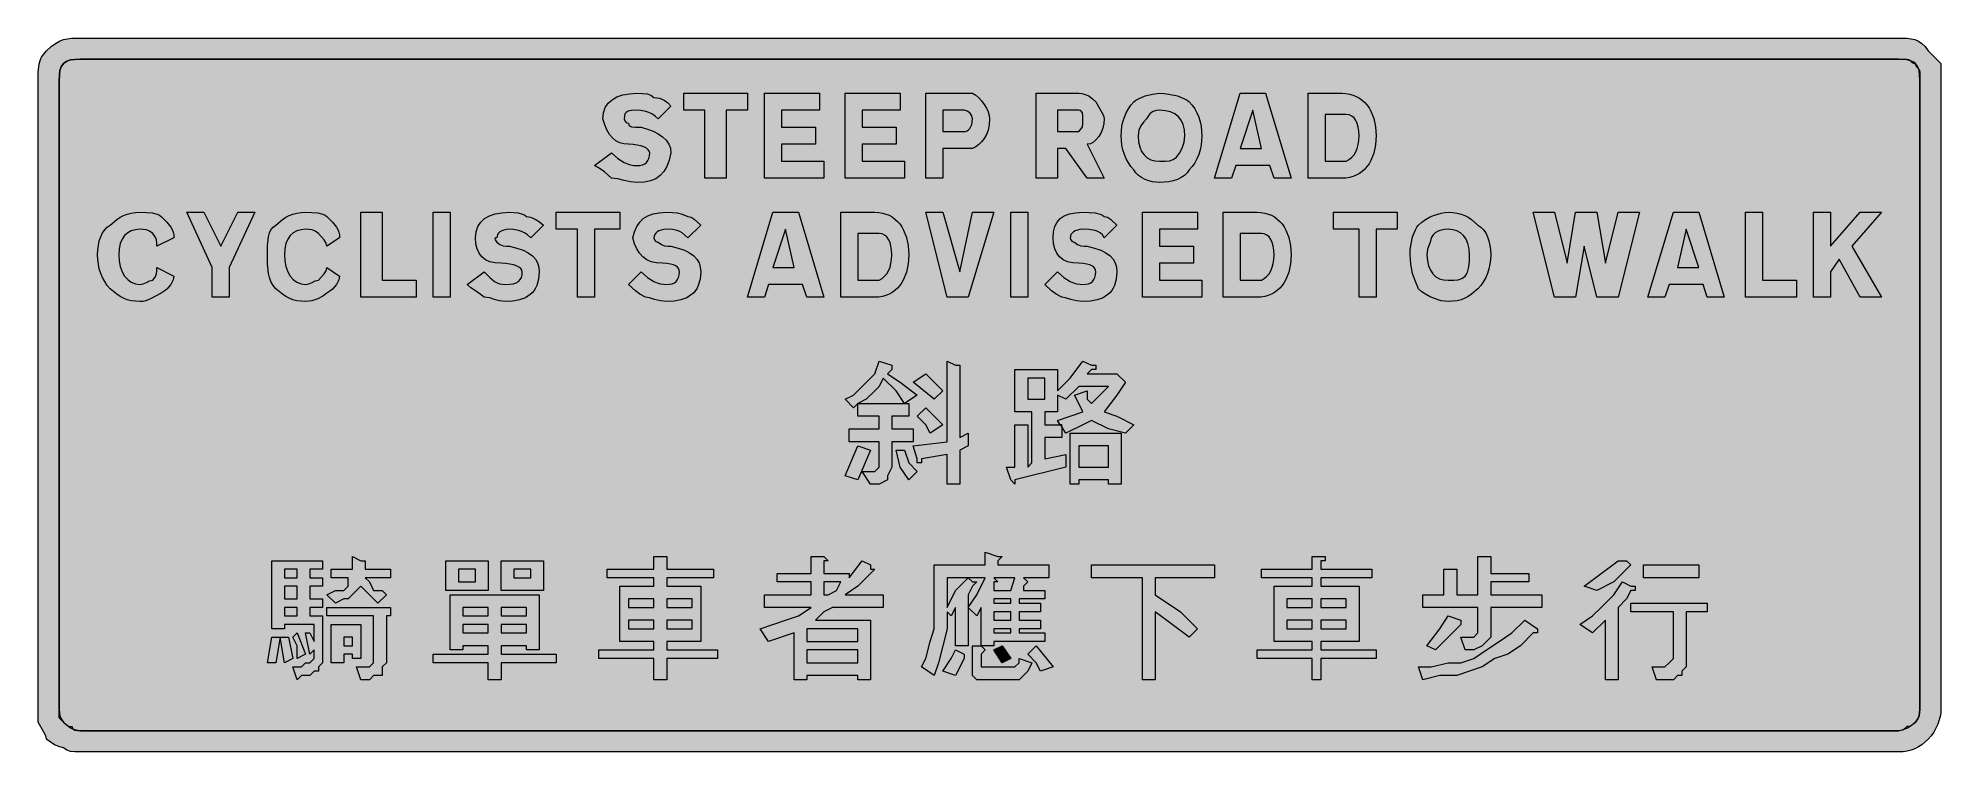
# Model space of a CAD drawing. Header units: metres. Extents: x 14 to 552, y 36 to 237.
import ezdxf

# ---------------------------------------------------------------- set-up
doc = ezdxf.new("R2010")
doc.units = ezdxf.units.M
doc.layers.add('FILL_BLACK_000000', color=7, linetype='Continuous', true_color=0x000000)
doc.layers.add('FILL_WHITE_FFFFFF', color=7, linetype='Continuous', true_color=0xffffff)

msp = doc.modelspace()

# ---------------------------------------------------------------- hatches: boundary and pattern name
at = {"layer": 'FILL_BLACK_000000', "true_color": 0x000000}
h = msp.add_hatch(color=7, dxfattribs=at)
h.dxf.hatch_style = 1
h.paths.add_polyline_path([(24.54, 35.78), (23.28, 35.91), (22.25, 36.27), (21.33, 36.96), (20.24, 37.17), (18.93, 37.71), (17.62, 38.48), (16.53, 39.36), (16.32, 40.28), (15.78, 41.31), (14.13, 44.16), (14.13, 47.76), (14.13, 225.36), (14.17, 227.85), (14.43, 230.01), (14.72, 231), (15.14, 231.94), (15.74, 232.86), (16.53, 233.76), (17.83, 234.95), (19.04, 235.84), (20.2, 236.48), (21.33, 236.91), (22.46, 237.17), (23.62, 237.3), (26.13, 237.36), (539.73, 237.36), (542.22, 237.3), (543.34, 237.17), (544.38, 236.91), (545.37, 236.48), (546.31, 235.84), (547.23, 234.95), (548.13, 233.76), (551.73, 230.16), (551.73, 225.36), (551.73, 47.76), (551.67, 46.81), (551.51, 45.77), (550.83, 43.56), (550.32, 42.44), (549.71, 41.35), (548.97, 40.31), (548.13, 39.36), (546.31, 37.79), (545.37, 37.17), (544.38, 36.66), (543.34, 36.27), (542.22, 35.99), (541.03, 35.82), (539.73, 35.76), (26.13, 35.76), (24.54, 35.78)])
h.paths.add_polyline_path([(24.54, 231.34), (23.28, 231.21), (22.25, 230.85), (21.33, 230.16), (20.64, 229.24), (20.28, 228.21), (20.15, 226.95), (20.13, 225.36), (20.13, 47.76), (20.15, 46.86), (20.28, 45.96), (20.64, 45.06), (21.33, 44.16), (22.04, 43.47), (22.53, 43.11), (23.02, 42.98), (23.73, 42.96), (23.78, 42.56), (23.94, 42.27), (24.48, 41.91), (25.25, 41.78), (26.13, 41.76), (539.73, 41.76), (540.82, 41.97), (542.13, 42.51), (543.44, 43.28), (544.53, 44.16), (545.22, 45.06), (545.58, 45.96), (545.71, 46.86), (545.73, 47.76), (545.73, 225.36), (545.71, 226.95), (545.58, 228.21), (545.22, 229.24), (544.53, 230.16), (544.03, 230.56), (543.44, 230.85), (542.13, 231.21), (539.73, 231.36), (26.13, 231.36), (24.54, 231.34)], flags=16)
h = msp.add_hatch(color=7, dxfattribs=at)
h.dxf.hatch_style = 1
h.paths.add_polyline_path([(179.88, 213.96), (180.24, 213.55), (180.53, 213.41), (180.93, 213.36), (180.99, 212.96), (181.16, 212.67), (181.44, 212.45), (181.83, 212.31), (182.96, 212.18), (184.53, 212.16), (186.27, 211.65), (187.87, 211.04), (189.3, 210.3), (190.53, 209.46), (191.54, 208.5), (192.29, 207.44), (192.77, 206.25), (192.93, 204.96), (192.42, 202.88), (191.77, 201.12), (190.95, 199.67), (189.93, 198.51), (188.69, 197.64), (187.19, 197.03), (185.42, 196.67), (183.33, 196.56), (181.53, 196.75), (179.73, 197.16), (177.93, 197.57), (176.13, 197.76), (174.18, 199.56), (172.92, 200.46), (171.33, 201.36), (176.13, 204.96), (177.93, 203.39), (179.73, 202.26), (180.63, 201.87), (181.53, 201.59), (182.43, 201.42), (183.33, 201.36), (184.17, 201.42), (184.9, 201.59), (185.52, 201.87), (186.03, 202.26), (186.42, 202.77), (186.71, 203.39), (186.87, 204.12), (186.93, 204.96), (186.82, 205.41), (186.5, 205.84), (185.98, 206.25), (185.28, 206.61), (184.41, 206.92), (183.39, 207.15), (182.22, 207.31), (180.93, 207.36), (179.64, 207.47), (178.46, 207.81), (177.39, 208.37), (176.43, 209.16), (175.59, 210.17), (174.86, 211.41), (174.24, 212.87), (173.73, 214.56), (173.9, 216.25), (174.39, 217.71), (175.19, 218.95), (176.28, 219.96), (177.66, 220.75), (179.3, 221.31), (181.19, 221.65), (183.33, 221.76), (184.92, 221.74), (186.18, 221.61), (187.21, 221.25), (188.13, 220.56), (188.98, 220.51), (189.72, 220.35), (190.98, 219.81), (192.01, 219.04), (192.93, 218.16), (189.33, 214.56), (188.43, 215.35), (187.55, 215.95), (186.69, 216.37), (185.88, 216.66), (184.44, 216.92), (183.33, 216.96), (181.76, 216.92), (181.14, 216.83), (180.63, 216.66), (180.24, 216.37), (179.95, 215.95), (179.79, 215.35), (179.73, 214.56), (179.88, 213.96)])
h = msp.add_hatch(color=7, dxfattribs=at)
h.dxf.hatch_style = 1
h.paths.add_polyline_path([(208.53, 197.76), (202.53, 197.76), (202.53, 216.96), (196.53, 216.96), (196.53, 221.76), (214.53, 221.76), (214.53, 216.96), (208.53, 216.96), (208.53, 197.76)])
h = msp.add_hatch(color=7, dxfattribs=at)
h.dxf.hatch_style = 1
h.paths.add_polyline_path([(224.13, 202.56), (236.13, 202.56), (236.13, 197.76), (219.33, 197.76), (219.33, 221.76), (234.93, 221.76), (234.93, 216.96), (224.13, 216.96), (224.13, 212.16), (233.73, 212.16), (233.73, 207.36), (224.13, 207.36), (224.13, 202.56)])
h = msp.add_hatch(color=7, dxfattribs=at)
h.dxf.hatch_style = 1
h.paths.add_polyline_path([(246.93, 202.56), (258.93, 202.56), (258.93, 197.76), (242.13, 197.76), (242.13, 221.76), (257.73, 221.76), (257.73, 216.96), (246.93, 216.96), (246.93, 212.16), (256.53, 212.16), (256.53, 207.36), (246.93, 207.36), (246.93, 202.56)])
h = msp.add_hatch(color=7, dxfattribs=at)
h.dxf.hatch_style = 1
h.paths.add_polyline_path([(264.93, 197.76), (264.93, 221.76), (276.93, 221.76), (278.13, 221.76), (279.03, 221.2), (279.89, 220.47), (280.7, 219.59), (281.43, 218.61), (282.04, 217.58), (282.52, 216.53), (282.82, 215.51), (282.93, 214.56), (282.82, 212.87), (282.52, 211.39), (282.04, 210.11), (281.43, 209.01), (280.7, 208.08), (279.89, 207.3), (279.03, 206.67), (278.13, 206.16), (276.93, 206.16), (269.73, 206.16), (269.73, 197.76), (264.93, 197.76)])
h.paths.add_polyline_path([(275.73, 210.96), (276.18, 211.02), (276.61, 211.19), (277.02, 211.47), (277.38, 211.86), (277.69, 212.37), (277.92, 212.99), (278.08, 213.72), (278.13, 214.56), (277.92, 215.44), (277.38, 216.21), (276.61, 216.75), (275.73, 216.96), (269.73, 216.96), (269.73, 210.96), (274.53, 210.96), (275.73, 210.96)], flags=16)
h = msp.add_hatch(color=7, dxfattribs=at)
h.dxf.hatch_style = 1
h.paths.add_polyline_path([(296.13, 197.76), (296.13, 221.76), (308.13, 221.76), (308.98, 221.71), (309.72, 221.55), (310.98, 221.01), (312.01, 220.24), (312.93, 219.36), (314.58, 216.51), (315.12, 215.48), (315.33, 214.56), (315.22, 213.22), (314.92, 211.92), (314.44, 210.7), (313.83, 209.61), (313.1, 208.69), (312.29, 207.98), (311.43, 207.52), (310.53, 207.36), (315.33, 197.76), (310.53, 197.76), (304.53, 206.16), (302.13, 206.16), (302.13, 197.76), (296.13, 197.76)])
h.paths.add_polyline_path([(308.82, 211.69), (309.18, 212.31), (309.31, 213.15), (309.33, 214.56), (309.31, 215.44), (309.18, 216.21), (308.82, 216.75), (308.53, 216.91), (308.13, 216.96), (302.13, 216.96), (302.13, 210.96), (308.13, 210.96), (308.82, 211.69)], flags=16)
h = msp.add_hatch(color=7, dxfattribs=at)
h.dxf.hatch_style = 1
h.paths.add_polyline_path([(333.59, 221.55), (336.03, 221.01), (338.02, 220.24), (338.77, 219.81), (339.33, 219.36), (340.17, 218.41), (340.91, 217.35), (341.52, 216.22), (342.03, 215.01), (342.42, 213.75), (342.71, 212.44), (342.87, 211.11), (342.93, 209.76), (342.87, 208.41), (342.71, 207.08), (342.42, 205.77), (342.03, 204.51), (341.52, 203.3), (340.91, 202.17), (340.17, 201.11), (339.33, 200.16), (338.77, 199.32), (338.02, 198.59), (337.09, 197.97), (336.03, 197.46), (334.85, 197.07), (333.59, 196.79), (332.28, 196.62), (330.93, 196.56), (329.98, 196.62), (328.96, 196.79), (327.91, 197.07), (326.88, 197.46), (325.9, 197.97), (325.02, 198.59), (324.29, 199.32), (323.73, 200.16), (322.89, 201.11), (322.16, 202.17), (321.54, 203.3), (321.03, 204.51), (320.64, 205.77), (320.36, 207.08), (320.19, 208.41), (320.13, 209.76), (320.19, 211.11), (320.36, 212.44), (320.64, 213.75), (321.03, 215.01), (321.54, 216.22), (322.16, 217.35), (322.89, 218.41), (323.73, 219.36), (324.29, 219.81), (325.02, 220.24), (326.88, 221.01), (328.96, 221.55), (330.93, 221.76), (332.28, 221.71), (333.59, 221.55)])
h.paths.add_polyline_path([(337.68, 212.91), (337.12, 214.15), (336.33, 215.16), (335.32, 215.95), (334.08, 216.51), (332.62, 216.85), (330.93, 216.96), (330.03, 216.92), (329.13, 216.66), (328.68, 216.37), (328.23, 215.95), (327.78, 215.35), (327.33, 214.56), (326.45, 213.64), (325.68, 212.61), (325.14, 211.35), (324.98, 210.61), (324.93, 209.76), (325.04, 208.07), (325.36, 206.61), (325.88, 205.37), (326.58, 204.36), (327.45, 203.57), (328.47, 203.01), (329.64, 202.67), (330.93, 202.56), (332.52, 202.58), (333.78, 202.71), (334.81, 203.07), (335.73, 203.76), (336.61, 204.87), (337.38, 206.31), (337.92, 207.98), (338.13, 209.76), (338.02, 211.45), (337.68, 212.91)], flags=16)
h = msp.add_hatch(color=7, dxfattribs=at)
h.dxf.hatch_style = 1
h.paths.add_polyline_path([(362.13, 201.36), (357.33, 201.36), (352.53, 201.36), (351.33, 197.76), (346.53, 197.76), (353.73, 221.76), (357.33, 221.76), (360.93, 221.76), (368.13, 197.76), (363.33, 197.76), (362.13, 201.36)])
h.paths.add_polyline_path([(353.73, 206.16), (357.33, 206.16), (359.73, 206.16), (357.33, 216.96), (353.73, 206.16)], flags=16)
h = msp.add_hatch(color=7, dxfattribs=at)
h.dxf.hatch_style = 1
h.paths.add_polyline_path([(372.93, 221.76), (382.53, 221.76), (383.63, 221.7), (384.67, 221.54), (385.64, 221.27), (386.56, 220.9), (387.42, 220.43), (388.2, 219.86), (388.93, 219.2), (389.58, 218.46), (390.16, 217.63), (390.67, 216.72), (391.47, 214.67), (391.96, 212.34), (392.13, 209.76), (391.96, 207.18), (391.47, 204.85), (390.67, 202.8), (390.16, 201.89), (389.58, 201.06), (388.93, 200.32), (388.2, 199.66), (387.42, 199.09), (386.56, 198.62), (385.64, 198.25), (384.67, 197.98), (383.63, 197.82), (382.53, 197.76), (372.93, 197.76), (372.93, 221.76)])
h.paths.add_polyline_path([(381.33, 202.56), (382.53, 202.56), (383.73, 202.56), (384.57, 203.07), (385.31, 203.69), (385.92, 204.42), (386.43, 205.26), (386.82, 206.22), (387.11, 207.29), (387.27, 208.47), (387.33, 209.76), (387.27, 211.05), (387.11, 212.22), (386.82, 213.24), (386.43, 214.11), (385.92, 214.81), (385.31, 215.33), (384.57, 215.65), (383.73, 215.76), (382.53, 215.76), (381.33, 215.76), (377.73, 215.76), (377.73, 202.56), (381.33, 202.56)], flags=16)
h = msp.add_hatch(color=7, dxfattribs=at)
h.dxf.hatch_style = 1
h.paths.add_polyline_path([(52.31, 169.07), (51.63, 167.76), (51.12, 167.09), (50.51, 166.45), (49.77, 165.86), (48.93, 165.36), (45.93, 163.71), (44.54, 163.17), (43.78, 163.01), (42.93, 162.96), (41.63, 163.02), (40.44, 163.19), (39.32, 163.47), (38.28, 163.86), (37.29, 164.37), (36.35, 164.99), (34.53, 166.56), (33.69, 167.51), (32.95, 168.57), (32.34, 169.7), (31.83, 170.91), (31.44, 172.17), (31.16, 173.48), (30.99, 174.81), (30.93, 176.16), (30.99, 177.51), (31.16, 178.82), (31.44, 180.08), (31.83, 181.26), (32.34, 182.32), (32.95, 183.25), (33.69, 184), (34.53, 184.56), (36.35, 186.14), (37.29, 186.75), (38.28, 187.26), (39.32, 187.65), (40.44, 187.94), (41.63, 188.1), (42.93, 188.16), (44.71, 188.14), (46.38, 188.01), (47.82, 187.65), (48.43, 187.36), (48.93, 186.96), (50.51, 185.35), (51.63, 183.96), (52.02, 183.28), (52.31, 182.57), (52.47, 181.81), (52.53, 180.96), (47.73, 178.56), (47.71, 179.46), (47.58, 180.36), (47.22, 181.26), (46.53, 182.16), (45.63, 182.85), (44.73, 183.21), (43.83, 183.34), (42.93, 183.36), (41.64, 183.25), (40.47, 182.91), (39.45, 182.35), (38.58, 181.56), (37.88, 180.55), (37.36, 179.31), (37.04, 177.85), (36.93, 176.16), (37.04, 174.42), (37.36, 172.82), (37.88, 171.39), (38.58, 170.16), (39.45, 169.15), (40.47, 168.4), (41.64, 167.92), (42.93, 167.76), (43.83, 167.95), (44.73, 168.36), (45.63, 168.77), (46.53, 168.96), (47.22, 169.86), (47.58, 170.76), (47.71, 171.66), (47.73, 172.56), (52.53, 170.16), (52.31, 169.07)])
h = msp.add_hatch(color=7, dxfattribs=at)
h.dxf.hatch_style = 1
h.paths.add_polyline_path([(60.93, 188.16), (65.73, 178.56), (70.53, 188.16), (75.33, 188.16), (68.13, 172.56), (68.13, 164.16), (65.73, 164.16), (63.33, 164.16), (63.33, 172.56), (56.13, 188.16), (60.93, 188.16)])
h = msp.add_hatch(color=7, dxfattribs=at)
h.dxf.hatch_style = 1
h.paths.add_polyline_path([(99.1, 169.07), (98.43, 167.76), (97.92, 167.09), (97.3, 166.45), (96.57, 165.86), (95.73, 165.36), (94.62, 164.48), (93.18, 163.71), (91.51, 163.17), (89.73, 162.96), (88.43, 163.02), (87.24, 163.19), (86.12, 163.47), (85.08, 163.86), (84.09, 164.37), (83.15, 164.99), (81.33, 166.56), (80.54, 167.51), (79.94, 168.57), (79.52, 169.7), (79.23, 170.91), (78.97, 173.48), (78.93, 176.16), (78.97, 178.82), (79.23, 181.26), (79.52, 182.32), (79.94, 183.25), (80.54, 184), (81.33, 184.56), (83.15, 186.14), (84.09, 186.75), (85.08, 187.26), (86.12, 187.65), (87.24, 187.94), (88.43, 188.1), (89.73, 188.16), (91.51, 188.14), (93.18, 188.01), (94.62, 187.65), (95.23, 187.36), (95.73, 186.96), (97.3, 185.35), (98.43, 183.96), (98.82, 183.28), (99.1, 182.57), (99.27, 181.81), (99.33, 180.96), (95.73, 178.56), (95.52, 179.46), (94.98, 180.36), (93.33, 182.16), (92.43, 182.85), (91.53, 183.21), (90.63, 183.34), (89.73, 183.36), (88.44, 183.25), (87.27, 182.91), (86.25, 182.35), (85.38, 181.56), (84.68, 180.55), (84.16, 179.31), (83.84, 177.85), (83.73, 176.16), (83.84, 174.42), (84.16, 172.82), (84.68, 171.39), (85.38, 170.16), (86.25, 169.15), (87.27, 168.4), (88.44, 167.92), (89.73, 167.76), (90.63, 167.95), (91.53, 168.36), (92.43, 168.77), (93.33, 168.96), (94.98, 170.76), (95.52, 171.66), (95.73, 172.56), (99.33, 170.16), (99.1, 169.07)])
h = msp.add_hatch(color=7, dxfattribs=at)
h.dxf.hatch_style = 1
h.paths.add_polyline_path([(111.33, 168.96), (120.93, 168.96), (120.93, 164.16), (105.33, 164.16), (105.33, 188.16), (111.33, 188.16), (111.33, 168.96)])
h = msp.add_hatch(color=7, dxfattribs=at)
h.dxf.hatch_style = 1
h.paths.add_polyline_path([(125.73, 164.16), (125.73, 188.16), (130.53, 188.16), (130.53, 164.16), (125.73, 164.16)])
h = msp.add_hatch(color=7, dxfattribs=at)
h.dxf.hatch_style = 1
h.paths.add_polyline_path([(143.39, 180.91), (143.22, 180.77), (143.28, 180.36), (143.73, 179.76), (144.63, 179.07), (145.53, 178.71), (146.43, 178.58), (147.33, 178.56), (149.41, 178.05), (151.17, 177.44), (152.62, 176.7), (153.78, 175.86), (154.65, 174.9), (155.26, 173.84), (155.62, 172.65), (155.73, 171.36), (155.56, 169.28), (155.07, 167.52), (154.71, 166.75), (154.27, 166.07), (153.76, 165.45), (153.18, 164.91), (151.8, 164.04), (150.16, 163.43), (148.27, 163.07), (146.13, 162.96), (144.52, 163.15), (143.13, 163.56), (141.74, 163.97), (140.13, 164.16), (139.04, 165.06), (137.73, 165.96), (136.42, 166.86), (135.33, 167.76), (140.13, 171.36), (141.74, 169.79), (143.13, 168.66), (143.81, 168.27), (144.52, 167.99), (145.28, 167.82), (146.13, 167.76), (147.37, 167.82), (148.4, 167.99), (149.23, 168.27), (149.88, 168.66), (150.36, 169.17), (150.69, 169.79), (150.87, 170.52), (150.93, 171.36), (150.82, 171.81), (150.5, 172.24), (149.98, 172.65), (149.28, 173.01), (148.41, 173.32), (147.39, 173.55), (146.22, 173.71), (144.93, 173.76), (143.24, 173.87), (141.78, 174.21), (140.54, 174.77), (139.53, 175.56), (138.74, 176.57), (138.18, 177.81), (137.84, 179.27), (137.73, 180.96), (137.9, 182.65), (138.39, 184.11), (139.19, 185.35), (140.28, 186.36), (141.66, 187.15), (143.3, 187.71), (145.19, 188.05), (147.33, 188.16), (149.73, 188.01), (151.04, 187.65), (151.63, 187.36), (152.13, 186.96), (153.22, 186.75), (154.53, 186.21), (155.84, 185.44), (156.93, 184.56), (153.33, 180.96), (152.43, 181.75), (151.55, 182.35), (150.69, 182.77), (149.88, 183.06), (148.44, 183.32), (147.33, 183.36), (146.49, 183.31), (145.76, 183.15), (145.14, 182.92), (144.63, 182.61), (144.24, 182.25), (143.96, 181.84), (143.79, 181.41), (143.73, 180.96), (143.39, 180.91)])
h = msp.add_hatch(color=7, dxfattribs=at)
h.dxf.hatch_style = 1
h.paths.add_polyline_path([(171.33, 164.16), (166.53, 164.16), (166.53, 183.36), (160.53, 183.36), (160.53, 188.16), (178.53, 188.16), (178.53, 183.36), (171.33, 183.36), (171.33, 164.16)])
h = msp.add_hatch(color=7, dxfattribs=at)
h.dxf.hatch_style = 1
h.paths.add_polyline_path([(188.28, 180.36), (188.64, 179.95), (188.93, 179.81), (189.33, 179.76), (190.23, 179.07), (191.13, 178.71), (192.03, 178.58), (192.93, 178.56), (195.01, 178.05), (196.77, 177.44), (198.22, 176.7), (199.38, 175.86), (200.25, 174.9), (200.86, 173.84), (201.22, 172.65), (201.33, 171.36), (201.16, 169.28), (200.67, 167.52), (200.31, 166.75), (199.87, 166.07), (199.36, 165.45), (198.78, 164.91), (197.4, 164.04), (195.76, 163.43), (193.87, 163.07), (191.73, 162.96), (189.95, 163.15), (188.28, 163.56), (186.84, 163.97), (185.73, 164.16), (184.14, 165.06), (182.88, 165.96), (180.93, 167.76), (184.53, 171.36), (186.33, 169.79), (188.13, 168.66), (189.03, 168.27), (189.93, 167.99), (190.83, 167.82), (191.73, 167.76), (192.57, 167.82), (193.31, 167.99), (193.92, 168.27), (194.43, 168.66), (194.82, 169.17), (195.1, 169.79), (195.27, 170.52), (195.33, 171.36), (195.27, 171.81), (195.09, 172.24), (194.76, 172.65), (194.28, 173.01), (193.63, 173.32), (192.8, 173.55), (191.77, 173.71), (190.53, 173.76), (188.84, 173.87), (187.36, 174.21), (186.08, 174.77), (184.98, 175.56), (184.05, 176.57), (183.27, 177.81), (182.64, 179.27), (182.13, 180.96), (182.64, 182.65), (183.29, 184.11), (184.11, 185.35), (185.13, 186.36), (186.37, 187.15), (187.87, 187.71), (189.64, 188.05), (191.73, 188.16), (193.34, 188.14), (194.73, 188.01), (196.12, 187.65), (197.73, 186.96), (198.63, 186.75), (199.53, 186.21), (201.33, 184.56), (197.73, 180.96), (196.12, 182.35), (195.41, 182.77), (194.73, 183.06), (193.34, 183.32), (191.73, 183.36), (190.89, 183.31), (190.16, 183.15), (189.54, 182.92), (189.03, 182.61), (188.64, 182.25), (188.36, 181.84), (188.19, 181.41), (188.13, 180.96), (188.28, 180.36)])
h = msp.add_hatch(color=7, dxfattribs=at)
h.dxf.hatch_style = 1
h.paths.add_polyline_path([(230.13, 167.76), (225.33, 167.76), (220.53, 167.76), (219.33, 164.16), (214.53, 164.16), (221.73, 188.16), (225.33, 188.16), (228.93, 188.16), (236.13, 164.16), (231.33, 164.16), (230.13, 167.76)])
h.paths.add_polyline_path([(221.73, 172.56), (225.33, 172.56), (227.73, 172.56), (225.33, 183.36), (221.73, 172.56)], flags=16)
h = msp.add_hatch(color=7, dxfattribs=at)
h.dxf.hatch_style = 1
h.paths.add_polyline_path([(240.93, 188.16), (250.53, 188.16), (251.63, 188.1), (252.67, 187.94), (253.64, 187.67), (254.56, 187.3), (255.42, 186.83), (256.2, 186.26), (256.93, 185.6), (257.58, 184.86), (258.16, 184.03), (258.67, 183.12), (259.47, 181.07), (259.96, 178.74), (260.13, 176.16), (259.96, 173.58), (259.47, 171.25), (258.67, 169.2), (258.16, 168.29), (257.58, 167.46), (256.93, 166.72), (256.2, 166.06), (255.42, 165.49), (254.56, 165.02), (253.64, 164.65), (252.67, 164.38), (251.63, 164.22), (250.53, 164.16), (240.93, 164.16), (240.93, 188.16)])
h.paths.add_polyline_path([(249.33, 168.96), (250.53, 168.96), (251.73, 168.96), (252.57, 169.47), (253.31, 170.09), (253.92, 170.82), (254.43, 171.66), (254.82, 172.62), (255.1, 173.69), (255.27, 174.87), (255.33, 176.16), (255.27, 177.45), (255.1, 178.62), (254.82, 179.64), (254.43, 180.51), (253.92, 181.21), (253.31, 181.73), (252.57, 182.05), (251.73, 182.16), (250.53, 182.16), (249.33, 182.16), (245.73, 182.16), (245.73, 168.96), (249.33, 168.96)], flags=16)
h = msp.add_hatch(color=7, dxfattribs=at)
h.dxf.hatch_style = 1
h.paths.add_polyline_path([(274.53, 164.16), (270.93, 164.16), (264.93, 188.16), (269.73, 188.16), (274.53, 171.36), (278.13, 188.16), (284.13, 188.16), (276.93, 164.16), (274.53, 164.16)])
h = msp.add_hatch(color=7, dxfattribs=at)
h.dxf.hatch_style = 1
h.paths.add_polyline_path([(288.93, 164.16), (288.93, 188.16), (293.73, 188.16), (293.73, 164.16), (288.93, 164.16)])
h = msp.add_hatch(color=7, dxfattribs=at)
h.dxf.hatch_style = 1
h.paths.add_polyline_path([(305.88, 180.36), (306.24, 179.95), (306.53, 179.81), (306.93, 179.76), (307.83, 179.07), (308.73, 178.71), (309.63, 178.58), (310.53, 178.56), (312.61, 178.05), (314.37, 177.44), (315.82, 176.7), (316.98, 175.86), (317.85, 174.9), (318.46, 173.84), (318.82, 172.65), (318.93, 171.36), (318.76, 169.28), (318.27, 167.52), (317.91, 166.75), (317.47, 166.07), (316.96, 165.45), (316.38, 164.91), (315, 164.04), (313.36, 163.43), (311.47, 163.07), (309.33, 162.96), (307.55, 163.15), (305.88, 163.56), (304.44, 163.97), (303.33, 164.16), (301.74, 165.06), (300.48, 165.96), (298.53, 167.76), (302.13, 171.36), (303.93, 169.79), (305.73, 168.66), (306.63, 168.27), (307.53, 167.99), (308.43, 167.82), (309.33, 167.76), (310.17, 167.82), (310.91, 167.99), (311.52, 168.27), (312.03, 168.66), (312.42, 169.17), (312.71, 169.79), (312.87, 170.52), (312.93, 171.36), (312.87, 171.81), (312.69, 172.24), (312.36, 172.65), (311.88, 173.01), (311.23, 173.32), (310.4, 173.55), (309.37, 173.71), (308.13, 173.76), (306.44, 173.87), (304.98, 174.21), (303.74, 174.77), (302.73, 175.56), (301.94, 176.57), (301.38, 177.81), (301.04, 179.27), (300.93, 180.96), (301.04, 182.65), (301.4, 184.11), (302.01, 185.35), (302.88, 186.36), (304.04, 187.15), (305.49, 187.71), (307.25, 188.05), (309.33, 188.16), (311.11, 188.14), (312.78, 188.01), (314.22, 187.65), (314.83, 187.36), (315.33, 186.96), (316.23, 186.75), (317.13, 186.21), (318.93, 184.56), (315.33, 180.96), (314.83, 181.75), (314.22, 182.35), (313.54, 182.77), (312.78, 183.06), (311.11, 183.32), (309.33, 183.36), (308.49, 183.31), (307.76, 183.15), (307.14, 182.92), (306.63, 182.61), (306.24, 182.25), (305.95, 181.84), (305.79, 181.41), (305.73, 180.96), (305.88, 180.36)])
h = msp.add_hatch(color=7, dxfattribs=at)
h.dxf.hatch_style = 1
h.paths.add_polyline_path([(330.93, 168.96), (342.93, 168.96), (342.93, 164.16), (326.13, 164.16), (326.13, 188.16), (341.73, 188.16), (341.73, 183.36), (330.93, 183.36), (330.93, 178.56), (340.53, 178.56), (340.53, 173.76), (330.93, 173.76), (330.93, 168.96)])
h = msp.add_hatch(color=7, dxfattribs=at)
h.dxf.hatch_style = 1
h.paths.add_polyline_path([(348.93, 188.16), (358.53, 188.16), (359.63, 188.1), (360.67, 187.94), (361.64, 187.67), (362.56, 187.3), (363.42, 186.83), (364.2, 186.26), (364.93, 185.6), (365.58, 184.86), (366.16, 184.03), (366.67, 183.12), (367.47, 181.07), (367.96, 178.74), (368.13, 176.16), (367.96, 173.58), (367.47, 171.25), (366.67, 169.2), (366.16, 168.29), (365.58, 167.46), (364.93, 166.72), (364.2, 166.06), (363.42, 165.49), (362.56, 165.02), (361.64, 164.65), (360.67, 164.38), (359.63, 164.22), (358.53, 164.16), (348.93, 164.16), (348.93, 188.16)])
h.paths.add_polyline_path([(357.33, 168.96), (358.53, 168.96), (359.73, 168.96), (360.57, 169.47), (361.3, 170.09), (361.92, 170.82), (362.43, 171.66), (362.82, 172.62), (363.1, 173.69), (363.27, 174.87), (363.33, 176.16), (363.27, 177.45), (363.1, 178.62), (362.82, 179.64), (362.43, 180.51), (361.92, 181.21), (361.3, 181.73), (360.57, 182.05), (359.73, 182.16), (357.33, 182.16), (353.73, 182.16), (353.73, 168.96), (357.33, 168.96)], flags=16)
h = msp.add_hatch(color=7, dxfattribs=at)
h.dxf.hatch_style = 1
h.paths.add_polyline_path([(392.13, 164.16), (387.33, 164.16), (387.33, 183.36), (380.13, 183.36), (380.13, 188.16), (398.13, 188.16), (398.13, 183.36), (392.13, 183.36), (392.13, 164.16)])
h = msp.add_hatch(color=7, dxfattribs=at)
h.dxf.hatch_style = 1
h.paths.add_polyline_path([(415.02, 187.94), (416.14, 187.65), (417.18, 187.26), (418.17, 186.75), (419.11, 186.14), (420.93, 184.56), (421.77, 184), (422.51, 183.25), (423.12, 182.32), (423.63, 181.26), (424.02, 180.08), (424.3, 178.82), (424.47, 177.51), (424.53, 176.16), (424.47, 174.81), (424.3, 173.48), (424.02, 172.17), (423.63, 170.91), (423.12, 169.7), (422.51, 168.57), (421.77, 167.51), (420.93, 166.56), (419.11, 164.99), (418.17, 164.37), (417.18, 163.86), (416.14, 163.47), (415.02, 163.19), (413.83, 163.02), (412.53, 162.96), (411.58, 163.02), (410.54, 163.19), (408.33, 163.86), (407.21, 164.37), (406.12, 164.99), (405.08, 165.72), (404.13, 166.56), (403.25, 168.57), (402.48, 170.91), (401.94, 173.48), (401.73, 176.16), (401.78, 177.51), (401.94, 178.82), (402.48, 181.26), (403.25, 183.25), (403.68, 184), (404.13, 184.56), (405.08, 185.4), (406.12, 186.14), (407.21, 186.75), (408.33, 187.26), (410.54, 187.94), (411.58, 188.1), (412.53, 188.16), (413.83, 188.1), (415.02, 187.94)])
h.paths.add_polyline_path([(418.1, 179.31), (417.58, 180.55), (416.88, 181.56), (416.01, 182.35), (414.99, 182.91), (413.82, 183.25), (412.53, 183.36), (411.44, 183.32), (410.13, 183.06), (409.46, 182.77), (408.82, 182.35), (408.23, 181.75), (407.73, 180.96), (407.54, 180.04), (407.13, 179.01), (406.72, 177.75), (406.53, 176.16), (406.64, 174.47), (406.96, 173.01), (407.48, 171.77), (408.18, 170.76), (409.05, 169.97), (410.07, 169.41), (411.24, 169.07), (412.53, 168.96), (414.12, 168.98), (415.38, 169.11), (416.41, 169.47), (417.33, 170.16), (417.73, 170.66), (418.02, 171.27), (418.38, 172.71), (418.51, 174.38), (418.53, 176.16), (418.42, 177.85), (418.1, 179.31)], flags=16)
h = msp.add_hatch(color=7, dxfattribs=at)
h.dxf.hatch_style = 1
h.paths.add_polyline_path([(460.53, 164.16), (454.53, 164.16), (450.93, 178.56), (448.53, 164.16), (442.53, 164.16), (436.53, 188.16), (442.53, 188.16), (446.13, 173.76), (448.53, 188.16), (450.93, 188.16), (454.53, 188.16), (456.93, 173.76), (460.53, 188.16), (466.53, 188.16), (460.53, 164.16)])
h = msp.add_hatch(color=7, dxfattribs=at)
h.dxf.hatch_style = 1
h.paths.add_polyline_path([(484.53, 167.76), (479.73, 167.76), (474.93, 167.76), (473.73, 164.16), (468.93, 164.16), (476.13, 188.16), (479.73, 188.16), (483.33, 188.16), (490.53, 164.16), (485.73, 164.16), (484.53, 167.76)])
h.paths.add_polyline_path([(477.33, 172.56), (479.73, 172.56), (483.33, 172.56), (479.73, 183.36), (477.33, 172.56)], flags=16)
h = msp.add_hatch(color=7, dxfattribs=at)
h.dxf.hatch_style = 1
h.paths.add_polyline_path([(501.33, 168.96), (510.93, 168.96), (510.93, 164.16), (496.53, 164.16), (496.53, 188.16), (501.33, 188.16), (501.33, 168.96)])
h = msp.add_hatch(color=7, dxfattribs=at)
h.dxf.hatch_style = 1
h.paths.add_polyline_path([(526.53, 178.56), (534.93, 164.16), (528.93, 164.16), (522.93, 174.96), (520.53, 171.36), (520.53, 164.16), (515.73, 164.16), (515.73, 188.16), (520.53, 188.16), (520.53, 178.56), (528.93, 188.16), (534.93, 188.16), (526.53, 178.56)])
h = msp.add_hatch(color=7, dxfattribs=at)
h.dxf.hatch_style = 1
h.paths.add_polyline_path([(242.13, 135.36), (244.53, 136.56), (246.93, 138.96), (250.53, 142.56), (251.73, 146.16), (255.33, 144.96), (255.33, 143.76), (254.13, 142.56), (257.73, 140.16), (262.53, 136.56), (258.93, 134.16), (256.53, 137.76), (252.93, 141.36), (251.73, 138.96), (250.53, 137.76), (248.13, 135.36), (245.73, 134.16), (244.53, 132.96), (242.13, 135.36)])
h = msp.add_hatch(color=7, dxfattribs=at)
h.dxf.hatch_style = 1
h.paths.add_polyline_path([(270.93, 123.36), (270.93, 146.16), (273.33, 144.96), (274.53, 144.96), (274.53, 143.76), (274.53, 124.56), (276.93, 125.76), (276.93, 122.16), (274.53, 120.96), (274.53, 111.36), (270.93, 111.36), (270.93, 119.76), (263.73, 118.56), (263.73, 117.36), (262.53, 117.36), (262.53, 118.56), (261.33, 122.16), (270.93, 123.36)])
h = msp.add_hatch(color=7, dxfattribs=at)
h.dxf.hatch_style = 1
h.paths.add_polyline_path([(298.53, 118.56), (304.53, 119.76), (304.53, 116.16), (290.13, 112.56), (290.13, 111.36), (288.93, 112.56), (287.73, 116.16), (290.13, 116.16), (290.13, 128.16), (292.53, 128.16), (293.73, 128.16), (293.73, 126.96), (293.73, 116.16), (294.93, 117.36), (294.93, 131.76), (290.13, 131.76), (290.13, 143.76), (302.13, 143.76), (302.13, 137.76), (305.73, 141.36), (309.33, 146.16), (311.73, 144.96), (312.93, 144.96), (312.93, 143.76), (311.73, 143.76), (310.53, 142.56), (318.93, 142.56), (321.33, 140.16), (318.93, 136.56), (315.33, 131.76), (318.93, 130.56), (323.73, 128.16), (321.33, 125.76), (316.53, 126.96), (311.73, 129.36), (309.33, 128.16), (304.53, 125.76), (303.33, 127.56), (303.33, 124.56), (298.53, 124.56), (298.53, 118.56)])
h.paths.add_polyline_path([(303.33, 128.16), (302.93, 128.16), (303.33, 127.56), (303.33, 128.16)], flags=16)
h.paths.add_polyline_path([(302.13, 129.36), (305.73, 130.56), (309.33, 131.76), (308.13, 134.16), (306.93, 136.56), (310.53, 137.76), (310.53, 135.36), (311.73, 134.16), (314.13, 136.56), (316.53, 138.96), (308.13, 138.96), (304.53, 135.36), (302.13, 136.56), (302.13, 131.76), (298.53, 131.76), (298.53, 128.16), (302.93, 128.16), (302.13, 129.36)], flags=16)
h.paths.add_polyline_path([(298.53, 141.36), (293.73, 141.36), (293.73, 135.36), (298.53, 135.36), (298.53, 141.36)], flags=16)
h = msp.add_hatch(color=7, dxfattribs=at)
h.dxf.hatch_style = 1
h.paths.add_polyline_path([(269.73, 137.76), (267.33, 135.36), (261.33, 140.16), (264.93, 142.56), (269.73, 137.76)])
h = msp.add_hatch(color=7, dxfattribs=at)
h.dxf.hatch_style = 1
h.paths.add_polyline_path([(255.33, 126.96), (261.33, 126.96), (261.33, 123.36), (255.33, 123.36), (255.33, 116.16), (254.13, 113.76), (254.13, 112.56), (251.73, 111.36), (249.33, 111.36), (246.93, 114.96), (249.33, 114.96), (250.53, 114.96), (251.73, 116.16), (251.73, 117.36), (251.73, 123.36), (243.33, 123.36), (243.33, 126.96), (251.73, 126.96), (251.73, 130.56), (245.73, 130.56), (245.73, 134.16), (258.93, 134.16), (260.13, 134.16), (260.13, 130.56), (255.33, 130.56), (255.33, 126.96)])
h = msp.add_hatch(color=7, dxfattribs=at)
h.dxf.hatch_style = 1
h.paths.add_polyline_path([(267.33, 130.56), (269.73, 128.16), (266.13, 125.76), (264.93, 128.16), (262.53, 130.56), (264.93, 132.96), (267.33, 130.56)])
h = msp.add_hatch(color=7, dxfattribs=at)
h.dxf.hatch_style = 1
h.paths.add_polyline_path([(320.13, 125.76), (320.13, 111.36), (316.53, 111.36), (316.53, 112.56), (308.13, 112.56), (308.13, 111.36), (305.73, 111.36), (305.73, 125.76), (320.13, 125.76)])
h.paths.add_polyline_path([(316.53, 122.16), (308.13, 122.16), (308.13, 116.16), (316.53, 116.16), (316.53, 122.16)], flags=16)
h = msp.add_hatch(color=7, dxfattribs=at)
h.dxf.hatch_style = 1
h.paths.add_polyline_path([(245.73, 122.16), (249.33, 120.96), (245.73, 112.56), (242.13, 113.76), (245.73, 122.16)])
h = msp.add_hatch(color=7, dxfattribs=at)
h.dxf.hatch_style = 1
h.paths.add_polyline_path([(260.13, 117.36), (262.53, 114.96), (260.13, 112.56), (257.73, 116.16), (256.53, 120.96), (258.93, 120.96), (260.13, 117.36)])
h = msp.add_hatch(color=7, dxfattribs=at)
h.dxf.hatch_style = 1
h.paths.add_polyline_path([(291.33, 77.76), (297.33, 77.76), (297.33, 75.36), (291.33, 75.36), (291.33, 72.96), (297.33, 72.96), (297.33, 70.56), (291.33, 70.56), (291.33, 69.36), (298.53, 69.36), (298.53, 66.96), (284.13, 66.96), (284.13, 65.76), (280.53, 65.76), (280.53, 76.56), (279.33, 74.16), (276.93, 76.56), (276.93, 65.76), (273.33, 65.76), (273.33, 76.56), (272.13, 74.16), (270.93, 75.36), (270.93, 70.56), (269.73, 65.76), (268.53, 60.96), (267.33, 57.36), (263.73, 59.76), (264.93, 62.16), (266.13, 66.96), (267.33, 70.56), (267.33, 75.36), (267.33, 88.56), (281.73, 88.56), (281.73, 92.16), (285.33, 90.96), (286.53, 90.96), (285.33, 89.76), (285.33, 88.56), (299.73, 88.56), (299.73, 84.96), (292.53, 84.96), (293.73, 83.76), (292.53, 82.56), (292.53, 81.36), (298.53, 81.36), (298.53, 78.96), (291.33, 78.96), (291.33, 77.76)])
h.paths.add_polyline_path([(279.33, 80.16), (281.73, 84.96), (276.93, 84.96), (278.13, 83.76), (279.33, 83.76), (278.13, 82.56), (276.93, 80.16), (276.93, 76.56), (279.33, 80.16)], flags=16)
h.paths.add_polyline_path([(270.93, 84.96), (270.93, 76.56), (273.33, 81.36), (276.93, 84.96), (270.93, 84.96)], flags=16)
h.paths.add_polyline_path([(285.33, 83.76), (284.13, 83.76), (284.13, 81.36), (288.93, 81.36), (290.13, 84.96), (284.13, 84.96), (285.33, 83.76)], flags=16)
h.paths.add_polyline_path([(288.93, 75.36), (284.13, 75.36), (284.13, 72.96), (288.93, 72.96), (288.93, 75.36)], flags=16)
h.paths.add_polyline_path([(288.93, 77.76), (288.93, 78.96), (284.13, 78.96), (284.13, 77.76), (288.93, 77.76)], flags=16)
h.paths.add_polyline_path([(284.13, 69.36), (288.93, 69.36), (288.93, 70.56), (284.13, 70.56), (284.13, 69.36)], flags=16)
h = msp.add_hatch(color=7, dxfattribs=at)
h.dxf.hatch_style = 1
h.paths.add_polyline_path([(90.93, 84.96), (94.53, 84.96), (94.53, 82.56), (90.93, 82.56), (90.93, 78.96), (94.53, 78.96), (94.53, 76.56), (90.93, 76.56), (90.93, 74.16), (94.53, 74.16), (94.53, 65.76), (94.53, 64.56), (94.53, 62.16), (94.53, 60.96), (93.33, 59.76), (93.33, 58.56), (92.13, 58.56), (90.93, 57.36), (88.53, 57.36), (87.33, 56.16), (86.13, 59.76), (88.53, 59.76), (89.73, 60.96), (90.93, 60.96), (92.13, 62.16), (92.13, 64.56), (90.93, 63.36), (89.73, 69.36), (90.93, 69.36), (92.13, 66.96), (92.13, 71.76), (83.73, 71.76), (83.73, 70.56), (80.13, 70.56), (80.13, 89.76), (94.53, 89.76), (94.53, 87.36), (90.93, 87.36), (90.93, 84.96)])
h.paths.add_polyline_path([(83.73, 84.96), (87.33, 84.96), (87.33, 87.36), (83.73, 87.36), (83.73, 84.96)], flags=16)
h.paths.add_polyline_path([(83.73, 76.56), (83.73, 74.16), (87.33, 74.16), (87.33, 76.56), (83.73, 76.56)], flags=16)
h.paths.add_polyline_path([(87.33, 82.56), (83.73, 82.56), (83.73, 78.96), (87.33, 78.96), (87.33, 82.56)], flags=16)
h = msp.add_hatch(color=7, dxfattribs=at)
h.dxf.hatch_style = 1
h.paths.add_polyline_path([(105.33, 89.76), (106.53, 89.76), (106.53, 88.56), (106.53, 87.36), (113.73, 87.36), (113.73, 84.96), (106.53, 84.96), (107.73, 83.76), (108.93, 81.36), (111.33, 81.36), (112.53, 80.16), (110.13, 77.76), (107.73, 80.16), (105.33, 82.56), (104.13, 81.36), (101.73, 78.96), (100.53, 78.96), (98.13, 77.76), (95.73, 80.16), (98.13, 81.36), (100.53, 81.36), (101.73, 82.56), (101.73, 84.96), (96.93, 84.96), (96.93, 87.36), (102.93, 87.36), (102.93, 90.96), (105.33, 89.76)])
h = msp.add_hatch(color=7, dxfattribs=at)
h.dxf.hatch_style = 1
h.paths.add_polyline_path([(141.33, 81.36), (129.33, 81.36), (129.33, 89.76), (141.33, 89.76), (141.33, 81.36)])
h.paths.add_polyline_path([(137.73, 87.36), (132.93, 87.36), (132.93, 83.76), (137.73, 83.76), (137.73, 87.36)], flags=16)
h = msp.add_hatch(color=7, dxfattribs=at)
h.dxf.hatch_style = 1
h.paths.add_polyline_path([(156.93, 81.36), (144.93, 81.36), (144.93, 89.76), (156.93, 89.76), (156.93, 81.36)])
h.paths.add_polyline_path([(153.33, 87.36), (148.53, 87.36), (148.53, 84.96), (153.33, 84.96), (153.33, 87.36)], flags=16)
h = msp.add_hatch(color=7, dxfattribs=at)
h.dxf.hatch_style = 1
h.paths.add_polyline_path([(191.73, 87.36), (204.93, 87.36), (204.93, 84.96), (191.73, 84.96), (191.73, 82.56), (201.33, 82.56), (201.33, 66.96), (191.73, 66.96), (191.73, 64.56), (206.13, 64.56), (206.13, 62.16), (191.73, 62.16), (191.73, 56.16), (188.13, 56.16), (188.13, 62.16), (172.53, 62.16), (172.53, 64.56), (188.13, 64.56), (188.13, 66.96), (178.53, 66.96), (178.53, 82.56), (188.13, 82.56), (188.13, 84.96), (174.93, 84.96), (174.93, 87.36), (188.13, 87.36), (188.13, 90.96), (191.73, 90.96), (191.73, 89.76), (191.73, 87.36)])
h.paths.add_polyline_path([(188.13, 76.56), (188.13, 78.96), (180.93, 78.96), (180.93, 76.56), (188.13, 76.56)], flags=16)
h.paths.add_polyline_path([(180.93, 70.56), (188.13, 70.56), (188.13, 72.96), (180.93, 72.96), (180.93, 70.56)], flags=16)
h.paths.add_polyline_path([(191.73, 78.96), (191.73, 76.56), (198.93, 76.56), (198.93, 78.96), (191.73, 78.96)], flags=16)
h.paths.add_polyline_path([(198.93, 72.96), (191.73, 72.96), (191.73, 70.56), (198.93, 70.56), (198.93, 72.96)], flags=16)
h = msp.add_hatch(color=7, dxfattribs=at)
h.dxf.hatch_style = 1
h.paths.add_polyline_path([(244.53, 72.96), (249.33, 72.96), (249.33, 56.16), (245.73, 56.16), (245.73, 57.36), (231.33, 57.36), (231.33, 56.16), (227.73, 56.16), (227.73, 69.36), (220.53, 66.96), (218.13, 70.56), (221.73, 71.76), (225.33, 72.96), (228.93, 74.16), (232.53, 76.56), (219.33, 76.56), (219.33, 80.16), (232.53, 80.16), (232.53, 83.76), (222.93, 83.76), (222.93, 86.16), (232.53, 86.16), (232.53, 90.96), (234.93, 90.96), (236.13, 90.96), (237.33, 89.76), (236.13, 89.76), (236.13, 86.16), (243.33, 86.16), (243.33, 84.96), (246.93, 89.76), (249.33, 88.56), (249.33, 87.36), (250.53, 87.36), (249.33, 86.16), (245.73, 82.56), (242.13, 80.16), (252.93, 80.16), (252.93, 76.56), (242.13, 76.56), (240.93, 76.56), (238.53, 76.56), (236.13, 75.36), (233.73, 72.96), (240.93, 72.96), (244.53, 72.96)])
h.paths.add_polyline_path([(236.13, 83.76), (236.13, 80.16), (237.33, 80.16), (239.73, 81.36), (240.93, 83.76), (236.13, 83.76)], flags=16)
h.paths.add_polyline_path([(231.33, 70.56), (231.33, 66.96), (245.73, 66.96), (245.73, 70.56), (231.33, 70.56)], flags=16)
h.paths.add_polyline_path([(245.73, 64.56), (231.33, 64.56), (231.33, 60.96), (245.73, 60.96), (245.73, 64.56)], flags=16)
h = msp.add_hatch(color=7, dxfattribs=at)
h.dxf.hatch_style = 1
h.paths.add_polyline_path([(346.53, 88.56), (346.53, 84.96), (329.73, 84.96), (329.73, 80.16), (336.93, 75.36), (341.73, 70.56), (339.33, 68.16), (334.53, 71.76), (329.73, 75.36), (329.73, 56.16), (326.13, 56.16), (326.13, 84.96), (311.73, 84.96), (311.73, 88.56), (346.53, 88.56)])
h = msp.add_hatch(color=7, dxfattribs=at)
h.dxf.hatch_style = 1
h.paths.add_polyline_path([(377.73, 89.76), (376.53, 89.76), (376.53, 87.36), (390.93, 87.36), (390.93, 84.96), (376.53, 84.96), (376.53, 82.56), (387.33, 82.56), (387.33, 66.96), (376.53, 66.96), (376.53, 64.56), (392.13, 64.56), (392.13, 62.16), (376.53, 62.16), (376.53, 56.16), (374.13, 56.16), (374.13, 62.16), (358.53, 62.16), (358.53, 64.56), (374.13, 64.56), (374.13, 66.96), (363.33, 66.96), (363.33, 82.56), (374.13, 82.56), (374.13, 84.96), (359.73, 84.96), (359.73, 87.36), (374.13, 87.36), (374.13, 90.96), (376.53, 90.96), (377.73, 90.96), (377.73, 89.76)])
h.paths.add_polyline_path([(374.13, 76.56), (374.13, 78.96), (366.93, 78.96), (366.93, 76.56), (374.13, 76.56)], flags=16)
h.paths.add_polyline_path([(366.93, 70.56), (374.13, 70.56), (374.13, 72.96), (366.93, 72.96), (366.93, 70.56)], flags=16)
h.paths.add_polyline_path([(376.53, 78.96), (376.53, 76.56), (383.73, 76.56), (383.73, 78.96), (376.53, 78.96)], flags=16)
h.paths.add_polyline_path([(383.73, 72.96), (376.53, 72.96), (376.53, 70.56), (383.73, 70.56), (383.73, 72.96)], flags=16)
h = msp.add_hatch(color=7, dxfattribs=at)
h.dxf.hatch_style = 1
h.paths.add_polyline_path([(411.33, 80.16), (411.33, 87.36), (414.93, 87.36), (414.93, 86.16), (414.93, 80.16), (420.93, 80.16), (420.93, 90.96), (424.53, 90.96), (424.53, 89.76), (424.53, 86.16), (435.33, 86.16), (435.33, 83.76), (424.53, 83.76), (424.53, 80.16), (438.93, 80.16), (438.93, 76.56), (424.53, 76.56), (424.53, 70.56), (424.53, 68.16), (423.33, 66.96), (422.13, 65.76), (419.73, 64.56), (417.33, 64.56), (416.13, 68.16), (418.53, 68.16), (419.73, 68.16), (420.93, 69.36), (420.93, 71.76), (420.93, 76.56), (405.33, 76.56), (405.33, 80.16), (411.33, 80.16)])
h = msp.add_hatch(color=7, dxfattribs=at)
h.dxf.hatch_style = 1
h.paths.add_polyline_path([(455.73, 86.16), (460.53, 89.76), (462.93, 89.76), (464.13, 88.56), (462.93, 87.36), (459.33, 83.76), (454.53, 81.36), (450.93, 82.56), (455.73, 86.16)])
h = msp.add_hatch(color=7, dxfattribs=at)
h.dxf.hatch_style = 1
h.paths.add_polyline_path([(483.33, 88.56), (483.33, 84.96), (467.73, 84.96), (467.73, 88.56), (483.33, 88.56)])
h = msp.add_hatch(color=7, dxfattribs=at)
h.dxf.hatch_style = 1
h.paths.add_polyline_path([(453.33, 74.16), (455.73, 76.56), (459.33, 80.16), (461.73, 83.76), (464.13, 82.56), (465.33, 82.56), (465.33, 81.36), (464.13, 81.36), (462.93, 78.96), (460.53, 76.56), (460.53, 56.16), (456.93, 56.16), (456.93, 72.96), (453.33, 69.36), (449.73, 71.76), (453.33, 74.16)])
h = msp.add_hatch(color=7, dxfattribs=at)
h.dxf.hatch_style = 1
h.paths.add_polyline_path([(113.73, 76.56), (113.73, 74.16), (112.53, 74.16), (112.53, 63.36), (112.53, 60.96), (111.33, 59.76), (111.33, 58.56), (111.33, 57.36), (110.13, 57.36), (108.93, 57.36), (107.73, 56.16), (106.53, 56.16), (105.33, 56.16), (104.13, 59.76), (106.53, 59.76), (107.73, 59.76), (108.93, 60.96), (108.93, 62.16), (108.93, 74.16), (95.73, 74.16), (95.73, 76.56), (113.73, 76.56)])
h = msp.add_hatch(color=7, dxfattribs=at)
h.dxf.hatch_style = 1
h.paths.add_polyline_path([(152.13, 65.76), (144.93, 65.76), (144.93, 63.36), (160.53, 63.36), (160.53, 60.96), (144.93, 60.96), (144.93, 56.16), (141.33, 56.16), (141.33, 60.96), (125.73, 60.96), (125.73, 63.36), (141.33, 63.36), (141.33, 65.76), (134.13, 65.76), (134.13, 64.56), (130.53, 64.56), (130.53, 80.16), (155.73, 80.16), (155.73, 64.56), (152.13, 64.56), (152.13, 65.76)])
h.paths.add_polyline_path([(152.13, 74.16), (152.13, 76.56), (144.93, 76.56), (144.93, 74.16), (152.13, 74.16)], flags=16)
h.paths.add_polyline_path([(144.93, 69.36), (152.13, 69.36), (152.13, 71.76), (144.93, 71.76), (144.93, 69.36)], flags=16)
h.paths.add_polyline_path([(134.13, 76.56), (134.13, 74.16), (141.33, 74.16), (141.33, 76.56), (134.13, 76.56)], flags=16)
h.paths.add_polyline_path([(141.33, 71.76), (134.13, 71.76), (134.13, 69.36), (141.33, 69.36), (141.33, 71.76)], flags=16)
h = msp.add_hatch(color=7, dxfattribs=at)
h.dxf.hatch_style = 1
h.paths.add_polyline_path([(464.13, 75.36), (464.13, 77.76), (485.73, 77.76), (485.73, 75.36), (479.73, 75.36), (479.73, 62.16), (479.73, 60.96), (479.73, 59.76), (478.53, 58.56), (478.53, 57.36), (477.33, 57.36), (476.13, 56.16), (474.93, 56.16), (473.73, 56.16), (471.33, 56.16), (470.13, 59.76), (473.73, 59.76), (474.93, 60.96), (476.13, 62.16), (476.13, 63.36), (476.13, 75.36), (464.13, 75.36)])
h = msp.add_hatch(color=7, dxfattribs=at)
h.dxf.hatch_style = 1
h.paths.add_polyline_path([(105.33, 62.16), (102.93, 62.16), (102.93, 63.36), (100.53, 63.36), (100.53, 60.96), (96.93, 60.96), (96.93, 71.76), (105.33, 71.76), (105.33, 62.16)])
h.paths.add_polyline_path([(102.93, 68.16), (100.53, 68.16), (100.53, 65.76), (102.93, 65.76), (102.93, 68.16)], flags=16)
h = msp.add_hatch(color=7, dxfattribs=at)
h.dxf.hatch_style = 1
h.paths.add_polyline_path([(407.73, 59.76), (412.53, 60.96), (416.13, 60.96), (419.73, 62.16), (423.33, 64.56), (426.93, 66.96), (430.53, 69.36), (434.13, 72.96), (437.73, 70.56), (437.73, 69.36), (436.53, 69.36), (432.93, 65.76), (429.33, 63.36), (425.73, 62.16), (422.13, 59.76), (418.53, 58.56), (414.93, 57.36), (410.13, 57.36), (405.33, 56.16), (404.13, 59.76), (407.73, 59.76)])
h = msp.add_hatch(color=7, dxfattribs=at)
h.dxf.hatch_style = 1
h.paths.add_polyline_path([(410.13, 70.56), (412.53, 74.16), (416.13, 72.96), (416.13, 71.76), (412.53, 68.16), (408.93, 64.56), (406.53, 65.76), (410.13, 70.56)])
h = msp.add_hatch(color=7, dxfattribs=at)
h.dxf.hatch_style = 1
h.paths.add_polyline_path([(81.33, 60.96), (78.93, 60.96), (80.13, 68.16), (82.53, 68.16), (81.33, 60.96)])
h = msp.add_hatch(color=7, dxfattribs=at)
h.dxf.hatch_style = 1
h.paths.add_polyline_path([(86.13, 62.16), (83.73, 60.96), (82.53, 68.16), (84.93, 68.16), (86.13, 62.16)])
h = msp.add_hatch(color=7, dxfattribs=at)
h.dxf.hatch_style = 1
h.paths.add_polyline_path([(89.73, 63.36), (87.33, 62.16), (87.33, 65.76), (86.13, 68.16), (87.33, 69.36), (89.73, 63.36)])
h = msp.add_hatch(color=7, dxfattribs=at)
h.dxf.hatch_style = 1
h.paths.add_polyline_path([(272.13, 62.16), (273.33, 64.56), (275.73, 63.36), (275.73, 62.16), (273.33, 57.36), (269.73, 58.56), (272.13, 62.16)])
h = msp.add_hatch(color=7, dxfattribs=at)
h.dxf.hatch_style = 1
h.paths.add_polyline_path([(280.53, 65.76), (281.73, 64.56), (280.53, 63.36), (280.53, 60.96), (280.53, 59.76), (281.73, 59.76), (282.93, 59.76), (287.73, 59.76), (288.93, 59.76), (290.13, 59.76), (291.33, 60.96), (291.33, 62.16), (294.93, 60.96), (293.73, 58.56), (292.53, 57.36), (291.33, 56.16), (290.13, 56.16), (281.73, 56.16), (279.33, 56.16), (278.13, 57.36), (278.13, 58.56), (278.13, 60.96), (278.13, 65.76), (280.53, 65.76)])
h = msp.add_hatch(color=7, dxfattribs=at)
h.dxf.hatch_style = 1
h.paths.add_polyline_path([(284.13, 64.56), (286.53, 65.76), (288.93, 62.16), (286.53, 60.96), (284.13, 64.56)])
h = msp.add_hatch(color=7, dxfattribs=at)
h.dxf.hatch_style = 1
h.paths.add_polyline_path([(296.13, 60.96), (293.73, 63.36), (296.13, 65.76), (300.93, 59.76), (297.33, 58.56), (296.13, 60.96)])
at = {"layer": 'FILL_WHITE_FFFFFF', "true_color": 0xffffff}
h = msp.add_hatch(color=7, dxfattribs=at)
h.dxf.hatch_style = 1
h.paths.add_polyline_path([(539.73, 231.36), (542.13, 231.36), (542.53, 231.31), (542.84, 231.17), (543.33, 230.76), (543.82, 230.35), (544.13, 230.21), (544.53, 230.16), (544.58, 229.76), (544.72, 229.45), (545.13, 228.96), (545.54, 228.47), (545.68, 228.16), (545.73, 227.76), (545.73, 225.36), (545.73, 47.76), (545.71, 46.86), (545.58, 45.96), (545.22, 45.06), (544.53, 44.16), (543.82, 43.47), (543.33, 43.11), (542.84, 42.98), (542.13, 42.96), (541.42, 42.27), (540.93, 41.91), (540.44, 41.78), (539.73, 41.76), (26.13, 41.76), (25.28, 41.81), (24.54, 41.97), (23.28, 42.51), (22.25, 43.28), (21.33, 44.16), (20.13, 45.36), (20.13, 47.76), (20.13, 225.36), (20.15, 226.95), (20.28, 228.21), (20.64, 229.24), (21.33, 230.16), (22.25, 230.85), (23.28, 231.21), (24.54, 231.34), (26.13, 231.36), (539.73, 231.36)])

# ---------------------------------------------------------------- linework, layer by layer
at = {"layer": 'FILL_BLACK_000000', "lineweight": 0, "true_color": 0x000000}
for points in [[(24.54, 35.78), (23.28, 35.91), (22.25, 36.27), (21.33, 36.96), (20.24, 37.17), (18.93, 37.71), (17.62, 38.48), (16.53, 39.36), (16.32, 40.28), (15.78, 41.31), (14.13, 44.16), (14.13, 47.76), (14.13, 225.36), (14.17, 227.85), (14.43, 230.01), (14.72, 231), (15.14, 231.94), (15.74, 232.86), (16.53, 233.76), (17.83, 234.95), (19.04, 235.84), (20.2, 236.48), (21.33, 236.91), (22.46, 237.17), (23.62, 237.3), (26.13, 237.36), (539.73, 237.36), (542.22, 237.3), (543.34, 237.17), (544.38, 236.91), (545.37, 236.48), (546.31, 235.84), (547.23, 234.95), (548.13, 233.76), (551.73, 230.16), (551.73, 225.36), (551.73, 47.76), (551.67, 46.81), (551.51, 45.77), (550.83, 43.56), (550.32, 42.44), (549.71, 41.35), (548.97, 40.31), (548.13, 39.36), (546.31, 37.79), (545.37, 37.17), (544.38, 36.66), (543.34, 36.27), (542.22, 35.99), (541.03, 35.82), (539.73, 35.76), (26.13, 35.76)], [(24.54, 231.34), (23.28, 231.21), (22.25, 230.85), (21.33, 230.16), (20.64, 229.24), (20.28, 228.21), (20.15, 226.95), (20.13, 225.36), (20.13, 47.76), (20.15, 46.86), (20.28, 45.96), (20.64, 45.06), (21.33, 44.16), (22.04, 43.47), (22.53, 43.11), (23.02, 42.98), (23.73, 42.96), (23.78, 42.56), (23.94, 42.27), (24.48, 41.91), (25.25, 41.78), (26.13, 41.76), (539.73, 41.76), (540.82, 41.97), (542.13, 42.51), (543.44, 43.28), (544.53, 44.16), (545.22, 45.06), (545.58, 45.96), (545.71, 46.86), (545.73, 47.76), (545.73, 225.36), (545.71, 226.95), (545.58, 228.21), (545.22, 229.24), (544.53, 230.16), (544.03, 230.56), (543.44, 230.85), (542.13, 231.21), (539.73, 231.36), (26.13, 231.36)], [(179.88, 213.96), (180.24, 213.55), (180.53, 213.41), (180.93, 213.36), (180.99, 212.96), (181.16, 212.67), (181.44, 212.45), (181.83, 212.31), (182.96, 212.18), (184.53, 212.16), (186.27, 211.65), (187.87, 211.04), (189.3, 210.3), (190.53, 209.46), (191.54, 208.5), (192.29, 207.44), (192.77, 206.25), (192.93, 204.96), (192.42, 202.88), (191.77, 201.12), (190.95, 199.67), (189.93, 198.51), (188.69, 197.64), (187.19, 197.03), (185.42, 196.67), (183.33, 196.56), (181.53, 196.75), (179.73, 197.16), (177.93, 197.57), (176.13, 197.76), (174.18, 199.56), (172.92, 200.46), (171.33, 201.36), (176.13, 204.96), (177.93, 203.39), (179.73, 202.26), (180.63, 201.87), (181.53, 201.59), (182.43, 201.42), (183.33, 201.36), (184.17, 201.42), (184.9, 201.59), (185.52, 201.87), (186.03, 202.26), (186.42, 202.77), (186.71, 203.39), (186.87, 204.12), (186.93, 204.96), (186.82, 205.41), (186.5, 205.84), (185.98, 206.25), (185.28, 206.61), (184.41, 206.92), (183.39, 207.15), (182.22, 207.31), (180.93, 207.36), (179.64, 207.47), (178.46, 207.81), (177.39, 208.37), (176.43, 209.16), (175.59, 210.17), (174.86, 211.41), (174.24, 212.87), (173.73, 214.56), (173.9, 216.25), (174.39, 217.71), (175.19, 218.95), (176.28, 219.96), (177.66, 220.75), (179.3, 221.31), (181.19, 221.65), (183.33, 221.76), (184.92, 221.74), (186.18, 221.61), (187.21, 221.25), (188.13, 220.56), (188.98, 220.51), (189.72, 220.35), (190.98, 219.81), (192.01, 219.04), (192.93, 218.16), (189.33, 214.56), (188.43, 215.35), (187.55, 215.95), (186.69, 216.37), (185.88, 216.66), (184.44, 216.92), (183.33, 216.96), (181.76, 216.92), (181.14, 216.83), (180.63, 216.66), (180.24, 216.37), (179.95, 215.95), (179.79, 215.35), (179.73, 214.56)], [(208.53, 197.76), (202.53, 197.76), (202.53, 216.96), (196.53, 216.96), (196.53, 221.76), (214.53, 221.76), (214.53, 216.96), (208.53, 216.96)], [(224.13, 202.56), (236.13, 202.56), (236.13, 197.76), (219.33, 197.76), (219.33, 221.76), (234.93, 221.76), (234.93, 216.96), (224.13, 216.96), (224.13, 212.16), (233.73, 212.16), (233.73, 207.36), (224.13, 207.36)], [(246.93, 202.56), (258.93, 202.56), (258.93, 197.76), (242.13, 197.76), (242.13, 221.76), (257.73, 221.76), (257.73, 216.96), (246.93, 216.96), (246.93, 212.16), (256.53, 212.16), (256.53, 207.36), (246.93, 207.36)], [(264.93, 197.76), (264.93, 221.76), (276.93, 221.76), (278.13, 221.76), (279.03, 221.2), (279.89, 220.47), (280.7, 219.59), (281.43, 218.61), (282.04, 217.58), (282.52, 216.53), (282.82, 215.51), (282.93, 214.56), (282.82, 212.87), (282.52, 211.39), (282.04, 210.11), (281.43, 209.01), (280.7, 208.08), (279.89, 207.3), (279.03, 206.67), (278.13, 206.16), (276.93, 206.16), (269.73, 206.16), (269.73, 197.76)], [(296.13, 197.76), (296.13, 221.76), (308.13, 221.76), (308.98, 221.71), (309.72, 221.55), (310.98, 221.01), (312.01, 220.24), (312.93, 219.36), (314.58, 216.51), (315.12, 215.48), (315.33, 214.56), (315.22, 213.22), (314.92, 211.92), (314.44, 210.7), (313.83, 209.61), (313.1, 208.69), (312.29, 207.98), (311.43, 207.52), (310.53, 207.36), (315.33, 197.76), (310.53, 197.76), (304.53, 206.16), (302.13, 206.16), (302.13, 197.76)], [(333.59, 221.55), (336.03, 221.01), (338.02, 220.24), (338.77, 219.81), (339.33, 219.36), (340.17, 218.41), (340.91, 217.35), (341.52, 216.22), (342.03, 215.01), (342.42, 213.75), (342.71, 212.44), (342.87, 211.11), (342.93, 209.76), (342.87, 208.41), (342.71, 207.08), (342.42, 205.77), (342.03, 204.51), (341.52, 203.3), (340.91, 202.17), (340.17, 201.11), (339.33, 200.16), (338.77, 199.32), (338.02, 198.59), (337.09, 197.97), (336.03, 197.46), (334.85, 197.07), (333.59, 196.79), (332.28, 196.62), (330.93, 196.56), (329.98, 196.62), (328.96, 196.79), (327.91, 197.07), (326.88, 197.46), (325.9, 197.97), (325.02, 198.59), (324.29, 199.32), (323.73, 200.16), (322.89, 201.11), (322.16, 202.17), (321.54, 203.3), (321.03, 204.51), (320.64, 205.77), (320.36, 207.08), (320.19, 208.41), (320.13, 209.76), (320.19, 211.11), (320.36, 212.44), (320.64, 213.75), (321.03, 215.01), (321.54, 216.22), (322.16, 217.35), (322.89, 218.41), (323.73, 219.36), (324.29, 219.81), (325.02, 220.24), (326.88, 221.01), (328.96, 221.55), (330.93, 221.76), (332.28, 221.71)], [(362.13, 201.36), (357.33, 201.36), (352.53, 201.36), (351.33, 197.76), (346.53, 197.76), (353.73, 221.76), (357.33, 221.76), (360.93, 221.76), (368.13, 197.76), (363.33, 197.76)], [(372.93, 221.76), (382.53, 221.76), (383.63, 221.7), (384.67, 221.54), (385.64, 221.27), (386.56, 220.9), (387.42, 220.43), (388.2, 219.86), (388.93, 219.2), (389.58, 218.46), (390.16, 217.63), (390.67, 216.72), (391.47, 214.67), (391.96, 212.34), (392.13, 209.76), (391.96, 207.18), (391.47, 204.85), (390.67, 202.8), (390.16, 201.89), (389.58, 201.06), (388.93, 200.32), (388.2, 199.66), (387.42, 199.09), (386.56, 198.62), (385.64, 198.25), (384.67, 197.98), (383.63, 197.82), (382.53, 197.76), (372.93, 197.76)], [(275.73, 210.96), (276.18, 211.02), (276.61, 211.19), (277.02, 211.47), (277.38, 211.86), (277.69, 212.37), (277.92, 212.99), (278.08, 213.72), (278.13, 214.56), (277.92, 215.44), (277.38, 216.21), (276.61, 216.75), (275.73, 216.96), (269.73, 216.96), (269.73, 210.96), (274.53, 210.96)], [(308.82, 211.69), (309.18, 212.31), (309.31, 213.15), (309.33, 214.56), (309.31, 215.44), (309.18, 216.21), (308.82, 216.75), (308.53, 216.91), (308.13, 216.96), (302.13, 216.96), (302.13, 210.96), (308.13, 210.96)], [(337.68, 212.91), (337.12, 214.15), (336.33, 215.16), (335.32, 215.95), (334.08, 216.51), (332.62, 216.85), (330.93, 216.96), (330.03, 216.92), (329.13, 216.66), (328.68, 216.37), (328.23, 215.95), (327.78, 215.35), (327.33, 214.56), (326.45, 213.64), (325.68, 212.61), (325.14, 211.35), (324.98, 210.61), (324.93, 209.76), (325.04, 208.07), (325.36, 206.61), (325.88, 205.37), (326.58, 204.36), (327.45, 203.57), (328.47, 203.01), (329.64, 202.67), (330.93, 202.56), (332.52, 202.58), (333.78, 202.71), (334.81, 203.07), (335.73, 203.76), (336.61, 204.87), (337.38, 206.31), (337.92, 207.98), (338.13, 209.76), (338.02, 211.45)], [(353.73, 206.16), (357.33, 206.16), (359.73, 206.16), (357.33, 216.96)], [(381.33, 202.56), (382.53, 202.56), (383.73, 202.56), (384.57, 203.07), (385.31, 203.69), (385.92, 204.42), (386.43, 205.26), (386.82, 206.22), (387.11, 207.29), (387.27, 208.47), (387.33, 209.76), (387.27, 211.05), (387.11, 212.22), (386.82, 213.24), (386.43, 214.11), (385.92, 214.81), (385.31, 215.33), (384.57, 215.65), (383.73, 215.76), (382.53, 215.76), (381.33, 215.76), (377.73, 215.76), (377.73, 202.56)], [(52.31, 169.07), (51.63, 167.76), (51.12, 167.09), (50.51, 166.45), (49.77, 165.86), (48.93, 165.36), (45.93, 163.71), (44.54, 163.17), (43.78, 163.01), (42.93, 162.96), (41.63, 163.02), (40.44, 163.19), (39.32, 163.47), (38.28, 163.86), (37.29, 164.37), (36.35, 164.99), (34.53, 166.56), (33.69, 167.51), (32.95, 168.57), (32.34, 169.7), (31.83, 170.91), (31.44, 172.17), (31.16, 173.48), (30.99, 174.81), (30.93, 176.16), (30.99, 177.51), (31.16, 178.82), (31.44, 180.08), (31.83, 181.26), (32.34, 182.32), (32.95, 183.25), (33.69, 184), (34.53, 184.56), (36.35, 186.14), (37.29, 186.75), (38.28, 187.26), (39.32, 187.65), (40.44, 187.94), (41.63, 188.1), (42.93, 188.16), (44.71, 188.14), (46.38, 188.01), (47.82, 187.65), (48.43, 187.36), (48.93, 186.96), (50.51, 185.35), (51.63, 183.96), (52.02, 183.28), (52.31, 182.57), (52.47, 181.81), (52.53, 180.96), (47.73, 178.56), (47.71, 179.46), (47.58, 180.36), (47.22, 181.26), (46.53, 182.16), (45.63, 182.85), (44.73, 183.21), (43.83, 183.34), (42.93, 183.36), (41.64, 183.25), (40.47, 182.91), (39.45, 182.35), (38.58, 181.56), (37.88, 180.55), (37.36, 179.31), (37.04, 177.85), (36.93, 176.16), (37.04, 174.42), (37.36, 172.82), (37.88, 171.39), (38.58, 170.16), (39.45, 169.15), (40.47, 168.4), (41.64, 167.92), (42.93, 167.76), (43.83, 167.95), (44.73, 168.36), (45.63, 168.77), (46.53, 168.96), (47.22, 169.86), (47.58, 170.76), (47.71, 171.66), (47.73, 172.56), (52.53, 170.16)], [(60.93, 188.16), (65.73, 178.56), (70.53, 188.16), (75.33, 188.16), (68.13, 172.56), (68.13, 164.16), (65.73, 164.16), (63.33, 164.16), (63.33, 172.56), (56.13, 188.16)], [(99.1, 169.07), (98.43, 167.76), (97.92, 167.09), (97.3, 166.45), (96.57, 165.86), (95.73, 165.36), (94.62, 164.48), (93.18, 163.71), (91.51, 163.17), (89.73, 162.96), (88.43, 163.02), (87.24, 163.19), (86.12, 163.47), (85.08, 163.86), (84.09, 164.37), (83.15, 164.99), (81.33, 166.56), (80.54, 167.51), (79.94, 168.57), (79.52, 169.7), (79.23, 170.91), (78.97, 173.48), (78.93, 176.16), (78.97, 178.82), (79.23, 181.26), (79.52, 182.32), (79.94, 183.25), (80.54, 184), (81.33, 184.56), (83.15, 186.14), (84.09, 186.75), (85.08, 187.26), (86.12, 187.65), (87.24, 187.94), (88.43, 188.1), (89.73, 188.16), (91.51, 188.14), (93.18, 188.01), (94.62, 187.65), (95.23, 187.36), (95.73, 186.96), (97.3, 185.35), (98.43, 183.96), (98.82, 183.28), (99.1, 182.57), (99.27, 181.81), (99.33, 180.96), (95.73, 178.56), (95.52, 179.46), (94.98, 180.36), (93.33, 182.16), (92.43, 182.85), (91.53, 183.21), (90.63, 183.34), (89.73, 183.36), (88.44, 183.25), (87.27, 182.91), (86.25, 182.35), (85.38, 181.56), (84.68, 180.55), (84.16, 179.31), (83.84, 177.85), (83.73, 176.16), (83.84, 174.42), (84.16, 172.82), (84.68, 171.39), (85.38, 170.16), (86.25, 169.15), (87.27, 168.4), (88.44, 167.92), (89.73, 167.76), (90.63, 167.95), (91.53, 168.36), (92.43, 168.77), (93.33, 168.96), (94.98, 170.76), (95.52, 171.66), (95.73, 172.56), (99.33, 170.16)], [(111.33, 168.96), (120.93, 168.96), (120.93, 164.16), (105.33, 164.16), (105.33, 188.16), (111.33, 188.16)], [(125.73, 164.16), (125.73, 188.16), (130.53, 188.16), (130.53, 164.16)], [(143.39, 180.91), (143.22, 180.77), (143.28, 180.36), (143.73, 179.76), (144.63, 179.07), (145.53, 178.71), (146.43, 178.58), (147.33, 178.56), (149.41, 178.05), (151.17, 177.44), (152.62, 176.7), (153.78, 175.86), (154.65, 174.9), (155.26, 173.84), (155.62, 172.65), (155.73, 171.36), (155.56, 169.28), (155.07, 167.52), (154.71, 166.75), (154.27, 166.07), (153.76, 165.45), (153.18, 164.91), (151.8, 164.04), (150.16, 163.43), (148.27, 163.07), (146.13, 162.96), (144.52, 163.15), (143.13, 163.56), (141.74, 163.97), (140.13, 164.16), (139.04, 165.06), (137.73, 165.96), (136.42, 166.86), (135.33, 167.76), (140.13, 171.36), (141.74, 169.79), (143.13, 168.66), (143.81, 168.27), (144.52, 167.99), (145.28, 167.82), (146.13, 167.76), (147.37, 167.82), (148.4, 167.99), (149.23, 168.27), (149.88, 168.66), (150.36, 169.17), (150.69, 169.79), (150.87, 170.52), (150.93, 171.36), (150.82, 171.81), (150.5, 172.24), (149.98, 172.65), (149.28, 173.01), (148.41, 173.32), (147.39, 173.55), (146.22, 173.71), (144.93, 173.76), (143.24, 173.87), (141.78, 174.21), (140.54, 174.77), (139.53, 175.56), (138.74, 176.57), (138.18, 177.81), (137.84, 179.27), (137.73, 180.96), (137.9, 182.65), (138.39, 184.11), (139.19, 185.35), (140.28, 186.36), (141.66, 187.15), (143.3, 187.71), (145.19, 188.05), (147.33, 188.16), (149.73, 188.01), (151.04, 187.65), (151.63, 187.36), (152.13, 186.96), (153.22, 186.75), (154.53, 186.21), (155.84, 185.44), (156.93, 184.56), (153.33, 180.96), (152.43, 181.75), (151.55, 182.35), (150.69, 182.77), (149.88, 183.06), (148.44, 183.32), (147.33, 183.36), (146.49, 183.31), (145.76, 183.15), (145.14, 182.92), (144.63, 182.61), (144.24, 182.25), (143.96, 181.84), (143.79, 181.41), (143.73, 180.96)], [(171.33, 164.16), (166.53, 164.16), (166.53, 183.36), (160.53, 183.36), (160.53, 188.16), (178.53, 188.16), (178.53, 183.36), (171.33, 183.36)], [(188.28, 180.36), (188.64, 179.95), (188.93, 179.81), (189.33, 179.76), (190.23, 179.07), (191.13, 178.71), (192.03, 178.58), (192.93, 178.56), (195.01, 178.05), (196.77, 177.44), (198.22, 176.7), (199.38, 175.86), (200.25, 174.9), (200.86, 173.84), (201.22, 172.65), (201.33, 171.36), (201.16, 169.28), (200.67, 167.52), (200.31, 166.75), (199.87, 166.07), (199.36, 165.45), (198.78, 164.91), (197.4, 164.04), (195.76, 163.43), (193.87, 163.07), (191.73, 162.96), (189.95, 163.15), (188.28, 163.56), (186.84, 163.97), (185.73, 164.16), (184.14, 165.06), (182.88, 165.96), (180.93, 167.76), (184.53, 171.36), (186.33, 169.79), (188.13, 168.66), (189.03, 168.27), (189.93, 167.99), (190.83, 167.82), (191.73, 167.76), (192.57, 167.82), (193.31, 167.99), (193.92, 168.27), (194.43, 168.66), (194.82, 169.17), (195.1, 169.79), (195.27, 170.52), (195.33, 171.36), (195.27, 171.81), (195.09, 172.24), (194.76, 172.65), (194.28, 173.01), (193.63, 173.32), (192.8, 173.55), (191.77, 173.71), (190.53, 173.76), (188.84, 173.87), (187.36, 174.21), (186.08, 174.77), (184.98, 175.56), (184.05, 176.57), (183.27, 177.81), (182.64, 179.27), (182.13, 180.96), (182.64, 182.65), (183.29, 184.11), (184.11, 185.35), (185.13, 186.36), (186.37, 187.15), (187.87, 187.71), (189.64, 188.05), (191.73, 188.16), (193.34, 188.14), (194.73, 188.01), (196.12, 187.65), (197.73, 186.96), (198.63, 186.75), (199.53, 186.21), (201.33, 184.56), (197.73, 180.96), (196.12, 182.35), (195.41, 182.77), (194.73, 183.06), (193.34, 183.32), (191.73, 183.36), (190.89, 183.31), (190.16, 183.15), (189.54, 182.92), (189.03, 182.61), (188.64, 182.25), (188.36, 181.84), (188.19, 181.41), (188.13, 180.96)], [(230.13, 167.76), (225.33, 167.76), (220.53, 167.76), (219.33, 164.16), (214.53, 164.16), (221.73, 188.16), (225.33, 188.16), (228.93, 188.16), (236.13, 164.16), (231.33, 164.16)], [(240.93, 188.16), (250.53, 188.16), (251.63, 188.1), (252.67, 187.94), (253.64, 187.67), (254.56, 187.3), (255.42, 186.83), (256.2, 186.26), (256.93, 185.6), (257.58, 184.86), (258.16, 184.03), (258.67, 183.12), (259.47, 181.07), (259.96, 178.74), (260.13, 176.16), (259.96, 173.58), (259.47, 171.25), (258.67, 169.2), (258.16, 168.29), (257.58, 167.46), (256.93, 166.72), (256.2, 166.06), (255.42, 165.49), (254.56, 165.02), (253.64, 164.65), (252.67, 164.38), (251.63, 164.22), (250.53, 164.16), (240.93, 164.16)], [(274.53, 164.16), (270.93, 164.16), (264.93, 188.16), (269.73, 188.16), (274.53, 171.36), (278.13, 188.16), (284.13, 188.16), (276.93, 164.16)], [(288.93, 164.16), (288.93, 188.16), (293.73, 188.16), (293.73, 164.16)], [(305.88, 180.36), (306.24, 179.95), (306.53, 179.81), (306.93, 179.76), (307.83, 179.07), (308.73, 178.71), (309.63, 178.58), (310.53, 178.56), (312.61, 178.05), (314.37, 177.44), (315.82, 176.7), (316.98, 175.86), (317.85, 174.9), (318.46, 173.84), (318.82, 172.65), (318.93, 171.36), (318.76, 169.28), (318.27, 167.52), (317.91, 166.75), (317.47, 166.07), (316.96, 165.45), (316.38, 164.91), (315, 164.04), (313.36, 163.43), (311.47, 163.07), (309.33, 162.96), (307.55, 163.15), (305.88, 163.56), (304.44, 163.97), (303.33, 164.16), (301.74, 165.06), (300.48, 165.96), (298.53, 167.76), (302.13, 171.36), (303.93, 169.79), (305.73, 168.66), (306.63, 168.27), (307.53, 167.99), (308.43, 167.82), (309.33, 167.76), (310.17, 167.82), (310.91, 167.99), (311.52, 168.27), (312.03, 168.66), (312.42, 169.17), (312.71, 169.79), (312.87, 170.52), (312.93, 171.36), (312.87, 171.81), (312.69, 172.24), (312.36, 172.65), (311.88, 173.01), (311.23, 173.32), (310.4, 173.55), (309.37, 173.71), (308.13, 173.76), (306.44, 173.87), (304.98, 174.21), (303.74, 174.77), (302.73, 175.56), (301.94, 176.57), (301.38, 177.81), (301.04, 179.27), (300.93, 180.96), (301.04, 182.65), (301.4, 184.11), (302.01, 185.35), (302.88, 186.36), (304.04, 187.15), (305.49, 187.71), (307.25, 188.05), (309.33, 188.16), (311.11, 188.14), (312.78, 188.01), (314.22, 187.65), (314.83, 187.36), (315.33, 186.96), (316.23, 186.75), (317.13, 186.21), (318.93, 184.56), (315.33, 180.96), (314.83, 181.75), (314.22, 182.35), (313.54, 182.77), (312.78, 183.06), (311.11, 183.32), (309.33, 183.36), (308.49, 183.31), (307.76, 183.15), (307.14, 182.92), (306.63, 182.61), (306.24, 182.25), (305.95, 181.84), (305.79, 181.41), (305.73, 180.96)], [(330.93, 168.96), (342.93, 168.96), (342.93, 164.16), (326.13, 164.16), (326.13, 188.16), (341.73, 188.16), (341.73, 183.36), (330.93, 183.36), (330.93, 178.56), (340.53, 178.56), (340.53, 173.76), (330.93, 173.76)], [(348.93, 188.16), (358.53, 188.16), (359.63, 188.1), (360.67, 187.94), (361.64, 187.67), (362.56, 187.3), (363.42, 186.83), (364.2, 186.26), (364.93, 185.6), (365.58, 184.86), (366.16, 184.03), (366.67, 183.12), (367.47, 181.07), (367.96, 178.74), (368.13, 176.16), (367.96, 173.58), (367.47, 171.25), (366.67, 169.2), (366.16, 168.29), (365.58, 167.46), (364.93, 166.72), (364.2, 166.06), (363.42, 165.49), (362.56, 165.02), (361.64, 164.65), (360.67, 164.38), (359.63, 164.22), (358.53, 164.16), (348.93, 164.16)], [(392.13, 164.16), (387.33, 164.16), (387.33, 183.36), (380.13, 183.36), (380.13, 188.16), (398.13, 188.16), (398.13, 183.36), (392.13, 183.36)], [(415.02, 187.94), (416.14, 187.65), (417.18, 187.26), (418.17, 186.75), (419.11, 186.14), (420.93, 184.56), (421.77, 184), (422.51, 183.25), (423.12, 182.32), (423.63, 181.26), (424.02, 180.08), (424.3, 178.82), (424.47, 177.51), (424.53, 176.16), (424.47, 174.81), (424.3, 173.48), (424.02, 172.17), (423.63, 170.91), (423.12, 169.7), (422.51, 168.57), (421.77, 167.51), (420.93, 166.56), (419.11, 164.99), (418.17, 164.37), (417.18, 163.86), (416.14, 163.47), (415.02, 163.19), (413.83, 163.02), (412.53, 162.96), (411.58, 163.02), (410.54, 163.19), (408.33, 163.86), (407.21, 164.37), (406.12, 164.99), (405.08, 165.72), (404.13, 166.56), (403.25, 168.57), (402.48, 170.91), (401.94, 173.48), (401.73, 176.16), (401.78, 177.51), (401.94, 178.82), (402.48, 181.26), (403.25, 183.25), (403.68, 184), (404.13, 184.56), (405.08, 185.4), (406.12, 186.14), (407.21, 186.75), (408.33, 187.26), (410.54, 187.94), (411.58, 188.1), (412.53, 188.16), (413.83, 188.1)], [(460.53, 164.16), (454.53, 164.16), (450.93, 178.56), (448.53, 164.16), (442.53, 164.16), (436.53, 188.16), (442.53, 188.16), (446.13, 173.76), (448.53, 188.16), (450.93, 188.16), (454.53, 188.16), (456.93, 173.76), (460.53, 188.16), (466.53, 188.16)], [(484.53, 167.76), (479.73, 167.76), (474.93, 167.76), (473.73, 164.16), (468.93, 164.16), (476.13, 188.16), (479.73, 188.16), (483.33, 188.16), (490.53, 164.16), (485.73, 164.16)], [(501.33, 168.96), (510.93, 168.96), (510.93, 164.16), (496.53, 164.16), (496.53, 188.16), (501.33, 188.16)], [(526.53, 178.56), (534.93, 164.16), (528.93, 164.16), (522.93, 174.96), (520.53, 171.36), (520.53, 164.16), (515.73, 164.16), (515.73, 188.16), (520.53, 188.16), (520.53, 178.56), (528.93, 188.16), (534.93, 188.16)], [(221.73, 172.56), (225.33, 172.56), (227.73, 172.56), (225.33, 183.36)], [(418.1, 179.31), (417.58, 180.55), (416.88, 181.56), (416.01, 182.35), (414.99, 182.91), (413.82, 183.25), (412.53, 183.36), (411.44, 183.32), (410.13, 183.06), (409.46, 182.77), (408.82, 182.35), (408.23, 181.75), (407.73, 180.96), (407.54, 180.04), (407.13, 179.01), (406.72, 177.75), (406.53, 176.16), (406.64, 174.47), (406.96, 173.01), (407.48, 171.77), (408.18, 170.76), (409.05, 169.97), (410.07, 169.41), (411.24, 169.07), (412.53, 168.96), (414.12, 168.98), (415.38, 169.11), (416.41, 169.47), (417.33, 170.16), (417.73, 170.66), (418.02, 171.27), (418.38, 172.71), (418.51, 174.38), (418.53, 176.16), (418.42, 177.85)], [(477.33, 172.56), (479.73, 172.56), (483.33, 172.56), (479.73, 183.36)], [(249.33, 168.96), (250.53, 168.96), (251.73, 168.96), (252.57, 169.47), (253.31, 170.09), (253.92, 170.82), (254.43, 171.66), (254.82, 172.62), (255.1, 173.69), (255.27, 174.87), (255.33, 176.16), (255.27, 177.45), (255.1, 178.62), (254.82, 179.64), (254.43, 180.51), (253.92, 181.21), (253.31, 181.73), (252.57, 182.05), (251.73, 182.16), (250.53, 182.16), (249.33, 182.16), (245.73, 182.16), (245.73, 168.96)], [(357.33, 168.96), (358.53, 168.96), (359.73, 168.96), (360.57, 169.47), (361.3, 170.09), (361.92, 170.82), (362.43, 171.66), (362.82, 172.62), (363.1, 173.69), (363.27, 174.87), (363.33, 176.16), (363.27, 177.45), (363.1, 178.62), (362.82, 179.64), (362.43, 180.51), (361.92, 181.21), (361.3, 181.73), (360.57, 182.05), (359.73, 182.16), (357.33, 182.16), (353.73, 182.16), (353.73, 168.96)], [(242.13, 135.36), (244.53, 136.56), (246.93, 138.96), (250.53, 142.56), (251.73, 146.16), (255.33, 144.96), (255.33, 143.76), (254.13, 142.56), (257.73, 140.16), (262.53, 136.56), (258.93, 134.16), (256.53, 137.76), (252.93, 141.36), (251.73, 138.96), (250.53, 137.76), (248.13, 135.36), (245.73, 134.16), (244.53, 132.96)], [(270.93, 123.36), (270.93, 146.16), (273.33, 144.96), (274.53, 144.96), (274.53, 143.76), (274.53, 124.56), (276.93, 125.76), (276.93, 122.16), (274.53, 120.96), (274.53, 111.36), (270.93, 111.36), (270.93, 119.76), (263.73, 118.56), (263.73, 117.36), (262.53, 117.36), (262.53, 118.56), (261.33, 122.16)], [(298.53, 118.56), (304.53, 119.76), (304.53, 116.16), (290.13, 112.56), (290.13, 111.36), (288.93, 112.56), (287.73, 116.16), (290.13, 116.16), (290.13, 128.16), (292.53, 128.16), (293.73, 128.16), (293.73, 126.96), (293.73, 116.16), (294.93, 117.36), (294.93, 131.76), (290.13, 131.76), (290.13, 143.76), (302.13, 143.76), (302.13, 137.76), (305.73, 141.36), (309.33, 146.16), (311.73, 144.96), (312.93, 144.96), (312.93, 143.76), (311.73, 143.76), (310.53, 142.56), (318.93, 142.56), (321.33, 140.16), (318.93, 136.56), (315.33, 131.76), (318.93, 130.56), (323.73, 128.16), (321.33, 125.76), (316.53, 126.96), (311.73, 129.36), (309.33, 128.16), (304.53, 125.76), (303.33, 127.56), (303.33, 124.56), (298.53, 124.56)], [(269.73, 137.76), (267.33, 135.36), (261.33, 140.16), (264.93, 142.56)], [(298.53, 141.36), (293.73, 141.36), (293.73, 135.36), (298.53, 135.36)], [(302.13, 129.36), (305.73, 130.56), (309.33, 131.76), (308.13, 134.16), (306.93, 136.56), (310.53, 137.76), (310.53, 135.36), (311.73, 134.16), (314.13, 136.56), (316.53, 138.96), (308.13, 138.96), (304.53, 135.36), (302.13, 136.56), (302.13, 131.76), (298.53, 131.76), (298.53, 128.16), (302.93, 128.16)], [(255.33, 126.96), (261.33, 126.96), (261.33, 123.36), (255.33, 123.36), (255.33, 116.16), (254.13, 113.76), (254.13, 112.56), (251.73, 111.36), (249.33, 111.36), (246.93, 114.96), (249.33, 114.96), (250.53, 114.96), (251.73, 116.16), (251.73, 117.36), (251.73, 123.36), (243.33, 123.36), (243.33, 126.96), (251.73, 126.96), (251.73, 130.56), (245.73, 130.56), (245.73, 134.16), (258.93, 134.16), (260.13, 134.16), (260.13, 130.56), (255.33, 130.56)], [(267.33, 130.56), (269.73, 128.16), (266.13, 125.76), (264.93, 128.16), (262.53, 130.56), (264.93, 132.96)], [(303.33, 128.16), (302.93, 128.16), (303.33, 127.56)], [(320.13, 125.76), (320.13, 111.36), (316.53, 111.36), (316.53, 112.56), (308.13, 112.56), (308.13, 111.36), (305.73, 111.36), (305.73, 125.76)], [(245.73, 122.16), (249.33, 120.96), (245.73, 112.56), (242.13, 113.76)], [(260.13, 117.36), (262.53, 114.96), (260.13, 112.56), (257.73, 116.16), (256.53, 120.96), (258.93, 120.96)], [(316.53, 122.16), (308.13, 122.16), (308.13, 116.16), (316.53, 116.16)], [(291.33, 77.76), (297.33, 77.76), (297.33, 75.36), (291.33, 75.36), (291.33, 72.96), (297.33, 72.96), (297.33, 70.56), (291.33, 70.56), (291.33, 69.36), (298.53, 69.36), (298.53, 66.96), (284.13, 66.96), (284.13, 65.76), (280.53, 65.76), (280.53, 76.56), (279.33, 74.16), (276.93, 76.56), (276.93, 65.76), (273.33, 65.76), (273.33, 76.56), (272.13, 74.16), (270.93, 75.36), (270.93, 70.56), (269.73, 65.76), (268.53, 60.96), (267.33, 57.36), (263.73, 59.76), (264.93, 62.16), (266.13, 66.96), (267.33, 70.56), (267.33, 75.36), (267.33, 88.56), (281.73, 88.56), (281.73, 92.16), (285.33, 90.96), (286.53, 90.96), (285.33, 89.76), (285.33, 88.56), (299.73, 88.56), (299.73, 84.96), (292.53, 84.96), (293.73, 83.76), (292.53, 82.56), (292.53, 81.36), (298.53, 81.36), (298.53, 78.96), (291.33, 78.96)], [(90.93, 84.96), (94.53, 84.96), (94.53, 82.56), (90.93, 82.56), (90.93, 78.96), (94.53, 78.96), (94.53, 76.56), (90.93, 76.56), (90.93, 74.16), (94.53, 74.16), (94.53, 65.76), (94.53, 64.56), (94.53, 62.16), (94.53, 60.96), (93.33, 59.76), (93.33, 58.56), (92.13, 58.56), (90.93, 57.36), (88.53, 57.36), (87.33, 56.16), (86.13, 59.76), (88.53, 59.76), (89.73, 60.96), (90.93, 60.96), (92.13, 62.16), (92.13, 64.56), (90.93, 63.36), (89.73, 69.36), (90.93, 69.36), (92.13, 66.96), (92.13, 71.76), (83.73, 71.76), (83.73, 70.56), (80.13, 70.56), (80.13, 89.76), (94.53, 89.76), (94.53, 87.36), (90.93, 87.36)], [(83.73, 84.96), (87.33, 84.96), (87.33, 87.36), (83.73, 87.36)], [(105.33, 89.76), (106.53, 89.76), (106.53, 88.56), (106.53, 87.36), (113.73, 87.36), (113.73, 84.96), (106.53, 84.96), (107.73, 83.76), (108.93, 81.36), (111.33, 81.36), (112.53, 80.16), (110.13, 77.76), (107.73, 80.16), (105.33, 82.56), (104.13, 81.36), (101.73, 78.96), (100.53, 78.96), (98.13, 77.76), (95.73, 80.16), (98.13, 81.36), (100.53, 81.36), (101.73, 82.56), (101.73, 84.96), (96.93, 84.96), (96.93, 87.36), (102.93, 87.36), (102.93, 90.96)], [(141.33, 81.36), (129.33, 81.36), (129.33, 89.76), (141.33, 89.76)], [(137.73, 87.36), (132.93, 87.36), (132.93, 83.76), (137.73, 83.76)], [(156.93, 81.36), (144.93, 81.36), (144.93, 89.76), (156.93, 89.76)], [(153.33, 87.36), (148.53, 87.36), (148.53, 84.96), (153.33, 84.96)], [(191.73, 87.36), (204.93, 87.36), (204.93, 84.96), (191.73, 84.96), (191.73, 82.56), (201.33, 82.56), (201.33, 66.96), (191.73, 66.96), (191.73, 64.56), (206.13, 64.56), (206.13, 62.16), (191.73, 62.16), (191.73, 56.16), (188.13, 56.16), (188.13, 62.16), (172.53, 62.16), (172.53, 64.56), (188.13, 64.56), (188.13, 66.96), (178.53, 66.96), (178.53, 82.56), (188.13, 82.56), (188.13, 84.96), (174.93, 84.96), (174.93, 87.36), (188.13, 87.36), (188.13, 90.96), (191.73, 90.96), (191.73, 89.76)], [(244.53, 72.96), (249.33, 72.96), (249.33, 56.16), (245.73, 56.16), (245.73, 57.36), (231.33, 57.36), (231.33, 56.16), (227.73, 56.16), (227.73, 69.36), (220.53, 66.96), (218.13, 70.56), (221.73, 71.76), (225.33, 72.96), (228.93, 74.16), (232.53, 76.56), (219.33, 76.56), (219.33, 80.16), (232.53, 80.16), (232.53, 83.76), (222.93, 83.76), (222.93, 86.16), (232.53, 86.16), (232.53, 90.96), (234.93, 90.96), (236.13, 90.96), (237.33, 89.76), (236.13, 89.76), (236.13, 86.16), (243.33, 86.16), (243.33, 84.96), (246.93, 89.76), (249.33, 88.56), (249.33, 87.36), (250.53, 87.36), (249.33, 86.16), (245.73, 82.56), (242.13, 80.16), (252.93, 80.16), (252.93, 76.56), (242.13, 76.56), (240.93, 76.56), (238.53, 76.56), (236.13, 75.36), (233.73, 72.96), (240.93, 72.96)], [(346.53, 88.56), (346.53, 84.96), (329.73, 84.96), (329.73, 80.16), (336.93, 75.36), (341.73, 70.56), (339.33, 68.16), (334.53, 71.76), (329.73, 75.36), (329.73, 56.16), (326.13, 56.16), (326.13, 84.96), (311.73, 84.96), (311.73, 88.56)], [(377.73, 89.76), (376.53, 89.76), (376.53, 87.36), (390.93, 87.36), (390.93, 84.96), (376.53, 84.96), (376.53, 82.56), (387.33, 82.56), (387.33, 66.96), (376.53, 66.96), (376.53, 64.56), (392.13, 64.56), (392.13, 62.16), (376.53, 62.16), (376.53, 56.16), (374.13, 56.16), (374.13, 62.16), (358.53, 62.16), (358.53, 64.56), (374.13, 64.56), (374.13, 66.96), (363.33, 66.96), (363.33, 82.56), (374.13, 82.56), (374.13, 84.96), (359.73, 84.96), (359.73, 87.36), (374.13, 87.36), (374.13, 90.96), (376.53, 90.96), (377.73, 90.96)], [(411.33, 80.16), (411.33, 87.36), (414.93, 87.36), (414.93, 86.16), (414.93, 80.16), (420.93, 80.16), (420.93, 90.96), (424.53, 90.96), (424.53, 89.76), (424.53, 86.16), (435.33, 86.16), (435.33, 83.76), (424.53, 83.76), (424.53, 80.16), (438.93, 80.16), (438.93, 76.56), (424.53, 76.56), (424.53, 70.56), (424.53, 68.16), (423.33, 66.96), (422.13, 65.76), (419.73, 64.56), (417.33, 64.56), (416.13, 68.16), (418.53, 68.16), (419.73, 68.16), (420.93, 69.36), (420.93, 71.76), (420.93, 76.56), (405.33, 76.56), (405.33, 80.16)], [(455.73, 86.16), (460.53, 89.76), (462.93, 89.76), (464.13, 88.56), (462.93, 87.36), (459.33, 83.76), (454.53, 81.36), (450.93, 82.56)], [(483.33, 88.56), (483.33, 84.96), (467.73, 84.96), (467.73, 88.56)], [(87.33, 82.56), (83.73, 82.56), (83.73, 78.96), (87.33, 78.96)], [(236.13, 83.76), (236.13, 80.16), (237.33, 80.16), (239.73, 81.36), (240.93, 83.76)], [(270.93, 84.96), (270.93, 76.56), (273.33, 81.36), (276.93, 84.96)], [(279.33, 80.16), (281.73, 84.96), (276.93, 84.96), (278.13, 83.76), (279.33, 83.76), (278.13, 82.56), (276.93, 80.16), (276.93, 76.56)], [(285.33, 83.76), (284.13, 83.76), (284.13, 81.36), (288.93, 81.36), (290.13, 84.96), (284.13, 84.96)], [(453.33, 74.16), (455.73, 76.56), (459.33, 80.16), (461.73, 83.76), (464.13, 82.56), (465.33, 82.56), (465.33, 81.36), (464.13, 81.36), (462.93, 78.96), (460.53, 76.56), (460.53, 56.16), (456.93, 56.16), (456.93, 72.96), (453.33, 69.36), (449.73, 71.76)], [(83.73, 76.56), (83.73, 74.16), (87.33, 74.16), (87.33, 76.56)], [(113.73, 76.56), (113.73, 74.16), (112.53, 74.16), (112.53, 63.36), (112.53, 60.96), (111.33, 59.76), (111.33, 58.56), (111.33, 57.36), (110.13, 57.36), (108.93, 57.36), (107.73, 56.16), (106.53, 56.16), (105.33, 56.16), (104.13, 59.76), (106.53, 59.76), (107.73, 59.76), (108.93, 60.96), (108.93, 62.16), (108.93, 74.16), (95.73, 74.16), (95.73, 76.56)], [(152.13, 65.76), (144.93, 65.76), (144.93, 63.36), (160.53, 63.36), (160.53, 60.96), (144.93, 60.96), (144.93, 56.16), (141.33, 56.16), (141.33, 60.96), (125.73, 60.96), (125.73, 63.36), (141.33, 63.36), (141.33, 65.76), (134.13, 65.76), (134.13, 64.56), (130.53, 64.56), (130.53, 80.16), (155.73, 80.16), (155.73, 64.56), (152.13, 64.56)], [(134.13, 76.56), (134.13, 74.16), (141.33, 74.16), (141.33, 76.56)], [(152.13, 74.16), (152.13, 76.56), (144.93, 76.56), (144.93, 74.16)], [(188.13, 76.56), (188.13, 78.96), (180.93, 78.96), (180.93, 76.56)], [(191.73, 78.96), (191.73, 76.56), (198.93, 76.56), (198.93, 78.96)], [(288.93, 77.76), (288.93, 78.96), (284.13, 78.96), (284.13, 77.76)], [(288.93, 75.36), (284.13, 75.36), (284.13, 72.96), (288.93, 72.96)], [(374.13, 76.56), (374.13, 78.96), (366.93, 78.96), (366.93, 76.56)], [(376.53, 78.96), (376.53, 76.56), (383.73, 76.56), (383.73, 78.96)], [(464.13, 75.36), (464.13, 77.76), (485.73, 77.76), (485.73, 75.36), (479.73, 75.36), (479.73, 62.16), (479.73, 60.96), (479.73, 59.76), (478.53, 58.56), (478.53, 57.36), (477.33, 57.36), (476.13, 56.16), (474.93, 56.16), (473.73, 56.16), (471.33, 56.16), (470.13, 59.76), (473.73, 59.76), (474.93, 60.96), (476.13, 62.16), (476.13, 63.36), (476.13, 75.36)], [(105.33, 62.16), (102.93, 62.16), (102.93, 63.36), (100.53, 63.36), (100.53, 60.96), (96.93, 60.96), (96.93, 71.76), (105.33, 71.76)], [(141.33, 71.76), (134.13, 71.76), (134.13, 69.36), (141.33, 69.36)], [(144.93, 69.36), (152.13, 69.36), (152.13, 71.76), (144.93, 71.76)], [(180.93, 70.56), (188.13, 70.56), (188.13, 72.96), (180.93, 72.96)], [(198.93, 72.96), (191.73, 72.96), (191.73, 70.56), (198.93, 70.56)], [(231.33, 70.56), (231.33, 66.96), (245.73, 66.96), (245.73, 70.56)], [(284.13, 69.36), (288.93, 69.36), (288.93, 70.56), (284.13, 70.56)], [(366.93, 70.56), (374.13, 70.56), (374.13, 72.96), (366.93, 72.96)], [(383.73, 72.96), (376.53, 72.96), (376.53, 70.56), (383.73, 70.56)], [(407.73, 59.76), (412.53, 60.96), (416.13, 60.96), (419.73, 62.16), (423.33, 64.56), (426.93, 66.96), (430.53, 69.36), (434.13, 72.96), (437.73, 70.56), (437.73, 69.36), (436.53, 69.36), (432.93, 65.76), (429.33, 63.36), (425.73, 62.16), (422.13, 59.76), (418.53, 58.56), (414.93, 57.36), (410.13, 57.36), (405.33, 56.16), (404.13, 59.76)], [(410.13, 70.56), (412.53, 74.16), (416.13, 72.96), (416.13, 71.76), (412.53, 68.16), (408.93, 64.56), (406.53, 65.76)], [(81.33, 60.96), (78.93, 60.96), (80.13, 68.16), (82.53, 68.16)], [(86.13, 62.16), (83.73, 60.96), (82.53, 68.16), (84.93, 68.16)], [(89.73, 63.36), (87.33, 62.16), (87.33, 65.76), (86.13, 68.16), (87.33, 69.36)], [(102.93, 68.16), (100.53, 68.16), (100.53, 65.76), (102.93, 65.76)], [(245.73, 64.56), (231.33, 64.56), (231.33, 60.96), (245.73, 60.96)], [(272.13, 62.16), (273.33, 64.56), (275.73, 63.36), (275.73, 62.16), (273.33, 57.36), (269.73, 58.56)], [(280.53, 65.76), (281.73, 64.56), (280.53, 63.36), (280.53, 60.96), (280.53, 59.76), (281.73, 59.76), (282.93, 59.76), (287.73, 59.76), (288.93, 59.76), (290.13, 59.76), (291.33, 60.96), (291.33, 62.16), (294.93, 60.96), (293.73, 58.56), (292.53, 57.36), (291.33, 56.16), (290.13, 56.16), (281.73, 56.16), (279.33, 56.16), (278.13, 57.36), (278.13, 58.56), (278.13, 60.96), (278.13, 65.76)], [(284.13, 64.56), (286.53, 65.76), (288.93, 62.16), (286.53, 60.96)], [(296.13, 60.96), (293.73, 63.36), (296.13, 65.76), (300.93, 59.76), (297.33, 58.56)]]:
    msp.add_lwpolyline(points, close=True, dxfattribs=at)
at = {"layer": 'FILL_WHITE_FFFFFF', "lineweight": 0, "true_color": 0xffffff}
msp.add_lwpolyline([(539.73, 231.36), (542.13, 231.36), (542.53, 231.31), (542.84, 231.17), (543.33, 230.76), (543.82, 230.35), (544.13, 230.21), (544.53, 230.16), (544.58, 229.76), (544.72, 229.45), (545.13, 228.96), (545.54, 228.47), (545.68, 228.16), (545.73, 227.76), (545.73, 225.36), (545.73, 47.76), (545.71, 46.86), (545.58, 45.96), (545.22, 45.06), (544.53, 44.16), (543.82, 43.47), (543.33, 43.11), (542.84, 42.98), (542.13, 42.96), (541.42, 42.27), (540.93, 41.91), (540.44, 41.78), (539.73, 41.76), (26.13, 41.76), (25.28, 41.81), (24.54, 41.97), (23.28, 42.51), (22.25, 43.28), (21.33, 44.16), (20.13, 45.36), (20.13, 47.76), (20.13, 225.36), (20.15, 226.95), (20.28, 228.21), (20.64, 229.24), (21.33, 230.16), (22.25, 230.85), (23.28, 231.21), (24.54, 231.34), (26.13, 231.36)], close=True, dxfattribs=at)

doc.saveas('drawing.dxf')
